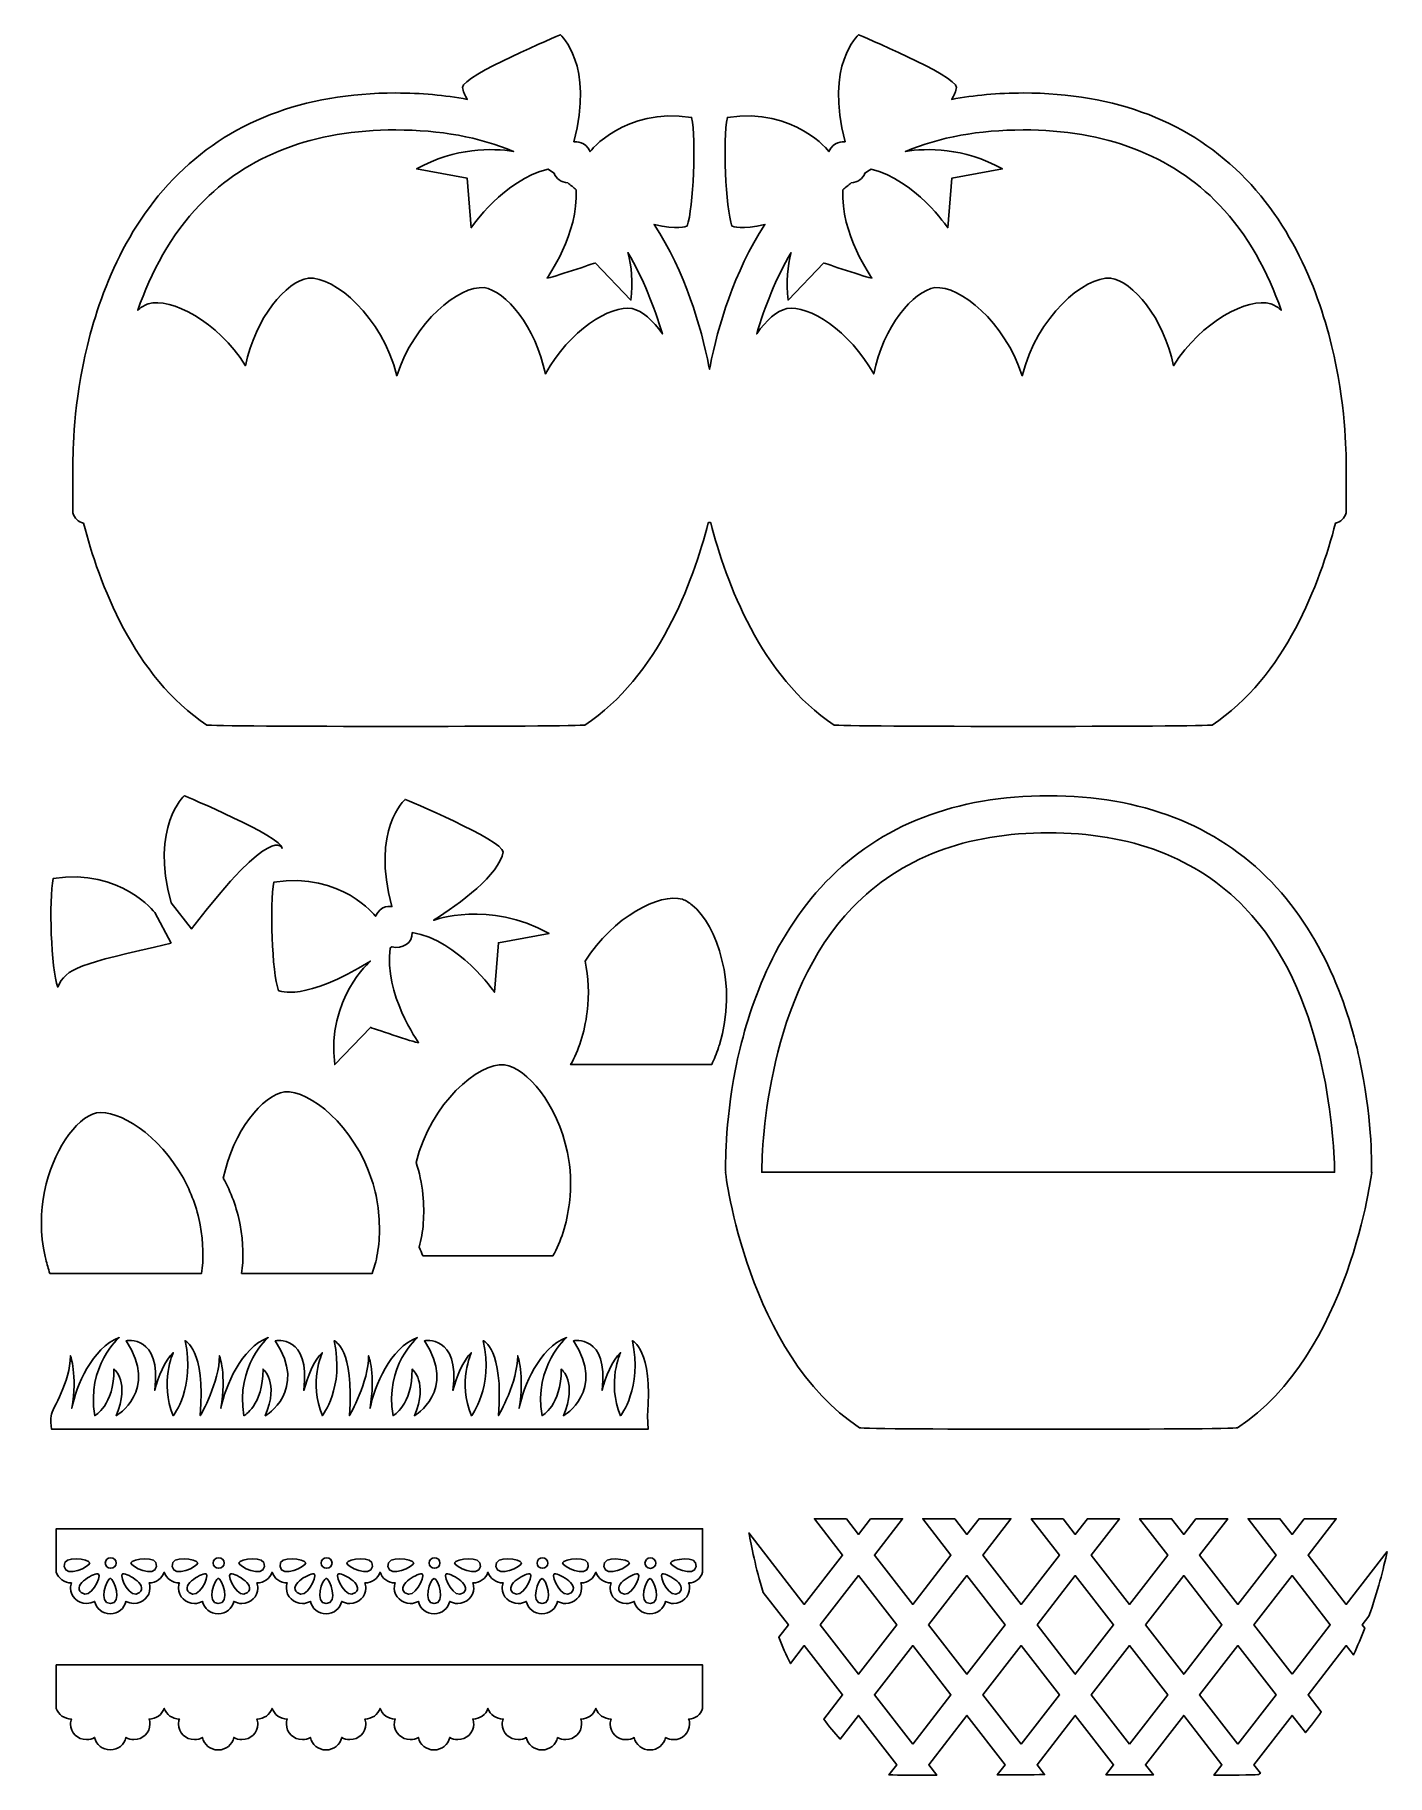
# Model space of a CAD drawing. Header units: centimetres. Extents: x -9.9 to 10, y -12.7 to 12.9.
import ezdxf

# ---------------------------------------------------------------- set-up
doc = ezdxf.new("R2010")
doc.units = ezdxf.units.CM
doc.header["$MEASUREMENT"] = 0
doc.layers.add('Layer 1', color=7, linetype='Continuous')

msp = doc.modelspace()

# ---------------------------------------------------------------- linework, layer by layer
at = {"layer": 'Layer 1', "color": 40}
for points, knots in [([(-9.22412, 5.72751), (-8.99761, 4.84809), (-8.48432, 3.46003), (-7.40556, 2.75267), (-7.40556, 2.75267), (-7.37847, 2.7256), (-1.86497, 2.7256), (-1.83783, 2.75267), (-1.83783, 2.75267), (-0.75695, 3.46138), (-0.24377, 4.85346), (-0.01795, 5.73262), (-0.01795, 5.73262), (-0.01181, 5.73434), (-0.00594, 5.73664), (0.00002, 5.73878), (0.00002, 5.73878), (0.00595, 5.73664), (0.01179, 5.73433), (0.01796, 5.73262), (0.01796, 5.73262), (0.24378, 4.85346), (0.75699, 3.46138), (1.83784, 2.75267), (1.83784, 2.75267), (1.86496, 2.7256), (7.37845, 2.7256), (7.40557, 2.75267), (7.40557, 2.75267), (8.48433, 3.46001), (8.99765, 4.84806), (9.22413, 5.72751), (9.22413, 5.72751), (9.30353, 5.74381), (9.35806, 5.80233), (9.3842, 5.87943), (9.3842, 5.87943), (9.3842, 5.87943), (9.38422, 6.52013), (9.38422, 6.52013), (9.38422, 6.52013), (9.38422, 6.52013), (9.37998, 6.52013), (9.37998, 6.52013), (9.37998, 6.52013), (9.38236, 6.59559), (9.39617, 7.22225), (9.23541, 8.03722), (9.23541, 8.03722), (9.07949, 8.82753), (8.72204, 9.94791), (7.9045, 10.79746), (7.9045, 10.79746), (7.09345, 11.64026), (5.989, 12.06759), (4.62168, 12.06759), (4.62168, 12.06759), (4.25147, 12.06759), (3.90069, 12.036), (3.56962, 11.97356), (3.56962, 11.97356), (3.60603, 12.03452), (3.63077, 12.094), (3.63944, 12.15043), (3.63944, 12.15043), (3.63945, 12.32339), (2.19578, 12.9249), (2.19578, 12.9249), (2.19578, 12.9249), (2.19578, 12.9249), (1.69328, 12.48223), (1.99925, 11.34978), (1.99925, 11.34978), (1.99772, 11.34875), (1.99621, 11.34766), (1.99467, 11.34666), (1.99467, 11.34666), (1.96599, 11.34999), (1.82692, 11.35772), (1.75961, 11.20302), (1.75961, 11.20302), (1.75961, 11.20302), (1.26336, 11.8572), (0.26334, 11.70681), (0.26334, 11.70681), (0.19563, 11.38349), (0.23326, 10.37596), (0.33102, 10.10526), (0.33102, 10.10526), (0.33102, 10.10526), (0.33147, 10.10539), (0.33147, 10.10539), (0.33147, 10.10539), (0.33983, 10.10518), (0.4817, 10.03985), (0.816, 10.13113), (0.816, 10.13113), (0.35806, 9.41728), (0.12565, 8.63338), (0.00804, 8.03722), (0.00804, 8.03722), (0.00529, 8.02314), (0.00267, 8.00923), (0, 7.99526), (0, 7.99526), (-0.0027, 8.00923), (-0.00529, 8.02315), (-0.00807, 8.03722), (-0.00807, 8.03722), (-0.12568, 8.63335), (-0.35809, 9.41729), (-0.81603, 10.13113), (-0.81603, 10.13113), (-0.4817, 10.03985), (-0.33986, 10.10517), (-0.3315, 10.10539), (-0.3315, 10.10539), (-0.3315, 10.10539), (-0.33105, 10.10526), (-0.33105, 10.10526), (-0.33105, 10.10526), (-0.23331, 10.37596), (-0.19569, 11.38349), (-0.26337, 11.70681), (-0.26337, 11.70681), (-1.26339, 11.8572), (-1.75964, 11.20302), (-1.75964, 11.20302), (-1.75964, 11.20302), (-1.82695, 11.35772), (-1.96602, 11.35), (-1.9947, 11.34666), (-1.9947, 11.34666), (-1.99623, 11.34769), (-1.99774, 11.34878), (-1.99928, 11.34978), (-1.99928, 11.34978), (-1.69325, 12.48222), (-2.19575, 12.9249), (-2.19575, 12.9249), (-2.19575, 12.9249), (-2.19575, 12.9249), (-3.6394, 12.3234), (-3.6394, 12.15044), (-3.6394, 12.15044), (-3.63072, 12.09403), (-3.60598, 12.03455), (-3.56958, 11.97357), (-3.56958, 11.97357), (-3.90065, 12.03599), (-4.25144, 12.0676), (-4.62164, 12.0676), (-4.62164, 12.0676), (-5.98895, 12.0676), (-7.0934, 11.6403), (-7.90446, 10.79747), (-7.90446, 10.79747), (-8.72199, 9.94794), (-9.07947, 8.82756), (-9.23539, 8.03725), (-9.23539, 8.03725), (-9.39615, 7.22228), (-9.38234, 6.59559), (-9.37996, 6.52016), (-9.37996, 6.52016), (-9.37996, 6.52016), (-9.38419, 6.52015), (-9.38419, 6.52015), (-9.38419, 6.52015), (-9.38419, 6.52015), (-9.38419, 5.87946), (-9.38419, 5.87946), (-9.38419, 5.87946), (-9.35802, 5.80234), (-9.30352, 5.74381), (-9.22412, 5.72751)], [0, 0, 0, 0, 0.02222222, 0.02222222, 0.02222222, 0.02222222, 0.04444444, 0.04444444, 0.04444444, 0.04444444, 0.06666667, 0.06666667, 0.06666667, 0.06666667, 0.08888889, 0.08888889, 0.08888889, 0.08888889, 0.11111111, 0.11111111, 0.11111111, 0.11111111, 0.13333333, 0.13333333, 0.13333333, 0.13333333, 0.15555556, 0.15555556, 0.15555556, 0.15555556, 0.17777778, 0.17777778, 0.17777778, 0.17777778, 0.2, 0.2, 0.2, 0.2, 0.22222222, 0.22222222, 0.22222222, 0.22222222, 0.24444444, 0.24444444, 0.24444444, 0.24444444, 0.26666667, 0.26666667, 0.26666667, 0.26666667, 0.28888889, 0.28888889, 0.28888889, 0.28888889, 0.31111111, 0.31111111, 0.31111111, 0.31111111, 0.33333333, 0.33333333, 0.33333333, 0.33333333, 0.35555556, 0.35555556, 0.35555556, 0.35555556, 0.37777778, 0.37777778, 0.37777778, 0.37777778, 0.4, 0.4, 0.4, 0.4, 0.42222222, 0.42222222, 0.42222222, 0.42222222, 0.44444444, 0.44444444, 0.44444444, 0.44444444, 0.46666667, 0.46666667, 0.46666667, 0.46666667, 0.48888889, 0.48888889, 0.48888889, 0.48888889, 0.51111111, 0.51111111, 0.51111111, 0.51111111, 0.53333333, 0.53333333, 0.53333333, 0.53333333, 0.55555556, 0.55555556, 0.55555556, 0.55555556, 0.57777778, 0.57777778, 0.57777778, 0.57777778, 0.6, 0.6, 0.6, 0.6, 0.62222222, 0.62222222, 0.62222222, 0.62222222, 0.64444444, 0.64444444, 0.64444444, 0.64444444, 0.66666667, 0.66666667, 0.66666667, 0.66666667, 0.68888889, 0.68888889, 0.68888889, 0.68888889, 0.71111111, 0.71111111, 0.71111111, 0.71111111, 0.73333333, 0.73333333, 0.73333333, 0.73333333, 0.75555556, 0.75555556, 0.75555556, 0.75555556, 0.77777778, 0.77777778, 0.77777778, 0.77777778, 0.8, 0.8, 0.8, 0.8, 0.82222222, 0.82222222, 0.82222222, 0.82222222, 0.84444444, 0.84444444, 0.84444444, 0.84444444, 0.86666667, 0.86666667, 0.86666667, 0.86666667, 0.88888889, 0.88888889, 0.88888889, 0.88888889, 0.91111111, 0.91111111, 0.91111111, 0.91111111, 0.93333333, 0.93333333, 0.93333333, 0.93333333, 0.95555556, 0.95555556, 0.95555556, 0.95555556, 1, 1, 1, 1]), ([(-7.51073, 10.42138), (-6.80641, 11.15242), (-5.83441, 11.52311), (-4.62172, 11.52311), (-4.62172, 11.52311), (-3.97323, 11.52311), (-3.39366, 11.41701), (-2.88698, 11.20662), (-2.88698, 11.20662), (-3.19927, 11.25565), (-3.74233, 11.2684), (-4.31618, 10.94743), (-4.31618, 10.94743), (-4.31618, 10.94743), (-3.57177, 10.8121), (-3.57177, 10.8121), (-3.57177, 10.8121), (-3.57177, 10.8121), (-3.5116, 10.08241), (-3.5116, 10.08241), (-3.5116, 10.08241), (-3.5116, 10.08241), (-3.02524, 10.79088), (-2.37992, 10.94612), (-2.37992, 10.94612), (-2.3497, 10.92728), (-2.31991, 10.90794), (-2.29041, 10.8882), (-2.29041, 10.8882), (-2.26199, 10.80562), (-2.18045, 10.74826), (-2.08819, 10.74212), (-2.08819, 10.74212), (-2.04647, 10.70952), (-2.00561, 10.67568), (-1.96534, 10.64105), (-1.96534, 10.64105), (-1.92655, 9.99634), (-2.39447, 9.33835), (-2.39447, 9.33835), (-2.39447, 9.33835), (-2.33753, 9.33835), (-1.68319, 9.56393), (-1.68319, 9.56393), (-1.68319, 9.56393), (-1.68319, 9.56393), (-1.1581, 9.01505), (-1.1581, 9.01505), (-1.1581, 9.01505), (-1.12513, 9.28085), (-1.1499, 9.5153), (-1.20287, 9.71593), (-1.20287, 9.71593), (-0.97602, 9.33051), (-0.81261, 8.91633), (-0.69508, 8.51649), (-0.69508, 8.51649), (-0.83459, 8.72006), (-0.99438, 8.85547), (-1.13826, 8.88998), (-1.13826, 8.88998), (-1.46529, 8.94578), (-2.06475, 8.56925), (-2.41911, 7.92753), (-2.41911, 7.92753), (-2.5631, 8.6251), (-3.00069, 9.14922), (-3.32152, 9.19846), (-3.32152, 9.19846), (-3.68903, 9.23005), (-4.34797, 8.70139), (-4.60806, 7.89988), (-4.60806, 7.89988), (-4.8252, 8.77218), (-5.52339, 9.3666), (-5.90957, 9.33895), (-5.90957, 9.33895), (-6.23636, 9.29355), (-6.69073, 8.75951), (-6.83738, 8.04691), (-6.83738, 8.04691), (-7.25328, 8.70726), (-7.9358, 9.05553), (-8.27095, 8.96173), (-8.27095, 8.96173), (-8.31871, 8.94485), (-8.36713, 8.91561), (-8.41488, 8.87638), (-8.41488, 8.87638), (-8.41864, 8.87331), (-8.42231, 8.86979), (-8.42605, 8.86659), (-8.42605, 8.86659), (-8.22923, 9.42221), (-7.93893, 9.97688), (-7.51073, 10.42138)], [0, 0, 0, 0, 0.04, 0.04, 0.04, 0.04, 0.08, 0.08, 0.08, 0.08, 0.12, 0.12, 0.12, 0.12, 0.16, 0.16, 0.16, 0.16, 0.2, 0.2, 0.2, 0.2, 0.24, 0.24, 0.24, 0.24, 0.28, 0.28, 0.28, 0.28, 0.32, 0.32, 0.32, 0.32, 0.36, 0.36, 0.36, 0.36, 0.4, 0.4, 0.4, 0.4, 0.44, 0.44, 0.44, 0.44, 0.48, 0.48, 0.48, 0.48, 0.52, 0.52, 0.52, 0.52, 0.56, 0.56, 0.56, 0.56, 0.6, 0.6, 0.6, 0.6, 0.64, 0.64, 0.64, 0.64, 0.68, 0.68, 0.68, 0.68, 0.72, 0.72, 0.72, 0.72, 0.76, 0.76, 0.76, 0.76, 0.8, 0.8, 0.8, 0.8, 0.84, 0.84, 0.84, 0.84, 0.88, 0.88, 0.88, 0.88, 0.92, 0.92, 0.92, 0.92, 1, 1, 1, 1]), ([(1.2029, 9.7159), (1.14993, 9.51527), (1.12517, 9.28082), (1.15813, 9.01502), (1.15813, 9.01502), (1.15813, 9.01502), (1.68322, 9.5639), (1.68322, 9.5639), (1.68322, 9.5639), (1.68322, 9.5639), (2.33756, 9.33832), (2.3945, 9.33832), (2.3945, 9.33832), (2.3945, 9.33832), (1.92658, 9.99631), (1.96537, 10.64102), (1.96537, 10.64102), (2.00561, 10.67565), (2.04646, 10.70947), (2.08822, 10.74209), (2.08822, 10.74209), (2.18045, 10.74823), (2.262, 10.80562), (2.29044, 10.88817), (2.29044, 10.88817), (2.31994, 10.90791), (2.34973, 10.92725), (2.37995, 10.94609), (2.37995, 10.94609), (3.0253, 10.79086), (3.51163, 10.08238), (3.51163, 10.08238), (3.51163, 10.08238), (3.51163, 10.08238), (3.5718, 10.81207), (3.5718, 10.81207), (3.5718, 10.81207), (3.5718, 10.81207), (4.31621, 10.9474), (4.31621, 10.9474), (4.31621, 10.9474), (3.74238, 11.26837), (3.1993, 11.25559), (2.88701, 11.20659), (2.88701, 11.20659), (3.39369, 11.41699), (3.97328, 11.52308), (4.62175, 11.52308), (4.62175, 11.52308), (5.83444, 11.52308), (6.80644, 11.1524), (7.51076, 10.42135), (7.51076, 10.42135), (7.93896, 9.97685), (8.22926, 9.42218), (8.42611, 8.86658), (8.42611, 8.86658), (8.42238, 8.86978), (8.4187, 8.87327), (8.41494, 8.87637), (8.41494, 8.87637), (8.36716, 8.91561), (8.31874, 8.94484), (8.27101, 8.96172), (8.27101, 8.96172), (7.93586, 9.05549), (7.25334, 8.70722), (6.83744, 8.0469), (6.83744, 8.0469), (6.69078, 8.7595), (6.23639, 9.29354), (5.90963, 9.33894), (5.90963, 9.33894), (5.52342, 9.36659), (4.82526, 8.77218), (4.60812, 7.89987), (4.60812, 7.89987), (4.34803, 8.70135), (3.68909, 9.23004), (3.32158, 9.19845), (3.32158, 9.19845), (3.00075, 9.14924), (2.56315, 8.6251), (2.41919, 7.92752), (2.41919, 7.92752), (2.06478, 8.56924), (1.46534, 8.94577), (1.13832, 8.88997), (1.13832, 8.88997), (0.99444, 8.85544), (0.83466, 8.72005), (0.69514, 8.51648), (0.69514, 8.51648), (0.81264, 8.9163), (0.97605, 9.33048), (1.2029, 9.7159)], [0, 0, 0, 0, 0.04, 0.04, 0.04, 0.04, 0.08, 0.08, 0.08, 0.08, 0.12, 0.12, 0.12, 0.12, 0.16, 0.16, 0.16, 0.16, 0.2, 0.2, 0.2, 0.2, 0.24, 0.24, 0.24, 0.24, 0.28, 0.28, 0.28, 0.28, 0.32, 0.32, 0.32, 0.32, 0.36, 0.36, 0.36, 0.36, 0.4, 0.4, 0.4, 0.4, 0.44, 0.44, 0.44, 0.44, 0.48, 0.48, 0.48, 0.48, 0.52, 0.52, 0.52, 0.52, 0.56, 0.56, 0.56, 0.56, 0.6, 0.6, 0.6, 0.6, 0.64, 0.64, 0.64, 0.64, 0.68, 0.68, 0.68, 0.68, 0.72, 0.72, 0.72, 0.72, 0.76, 0.76, 0.76, 0.76, 0.8, 0.8, 0.8, 0.8, 0.84, 0.84, 0.84, 0.84, 0.88, 0.88, 0.88, 0.88, 0.92, 0.92, 0.92, 0.92, 1, 1, 1, 1]), ([(-4.22243, -5.06939), (-4.22243, -5.06939), (-2.41827, -5.06939), (-2.41827, -5.06939), (-2.41827, -5.06939), (-2.41827, -5.06939), (-2.30772, -5.06939), (-2.30772, -5.06939), (-2.30772, -5.06939), (-2.19109, -4.86362), (-2.1037, -4.60523), (-2.06385, -4.28882), (-2.06385, -4.28882), (-2.0312, -4.0295), (-2.04644, -3.77847), (-2.09417, -3.54629), (-2.09417, -3.54629), (-2.24088, -2.83366), (-2.69522, -2.2996), (-3.02201, -2.25422), (-3.02201, -2.25422), (-3.4082, -2.22657), (-4.10638, -2.82101), (-4.32352, -3.69332), (-4.32352, -3.69332), (-4.27526, -3.8421), (-4.24068, -4.00029), (-4.22435, -4.16605), (-4.22435, -4.16605), (-4.1948, -4.46532), (-4.21758, -4.7239), (-4.27743, -4.94239), (-4.27743, -4.94239), (-4.26072, -4.9866), (-4.24233, -5.02901), (-4.22243, -5.06939)], [0, 0, 0, 0, 0.1, 0.1, 0.1, 0.1, 0.2, 0.2, 0.2, 0.2, 0.3, 0.3, 0.3, 0.3, 0.4, 0.4, 0.4, 0.4, 0.5, 0.5, 0.5, 0.5, 0.6, 0.6, 0.6, 0.6, 0.7, 0.7, 0.7, 0.7, 0.8, 0.8, 0.8, 0.8, 1, 1, 1, 1]), ([(-9.6266, -9.73397), (-9.59586, -9.82517), (-9.50722, -9.89103), (-9.40274, -9.89103), (-9.40274, -9.89103), (-9.41131, -9.91474), (-9.41623, -9.94008), (-9.41623, -9.96654), (-9.41623, -9.96654), (-9.41623, -10.09238), (-9.31087, -10.19437), (-9.1808, -10.19437), (-9.1808, -10.19437), (-9.13743, -10.19437), (-9.09693, -10.18278), (-9.06205, -10.16304), (-9.06205, -10.16304), (-9.04059, -10.26747), (-8.94547, -10.34629), (-8.8312, -10.34629), (-8.8312, -10.34629), (-8.71701, -10.34629), (-8.62186, -10.26747), (-8.6004, -10.16304), (-8.6004, -10.16304), (-8.56553, -10.18278), (-8.52489, -10.19437), (-8.4816, -10.19437), (-8.4816, -10.19437), (-8.35158, -10.19437), (-8.24617, -10.09237), (-8.24617, -9.96654), (-8.24617, -9.96654), (-8.24617, -9.94008), (-8.25114, -9.91476), (-8.25972, -9.89103), (-8.25972, -9.89103), (-8.15529, -9.89103), (-8.06681, -9.8252), (-8.03607, -9.73413), (-8.03607, -9.73413), (-8.00527, -9.82528), (-7.91669, -9.89119), (-7.81221, -9.89119), (-7.81221, -9.89119), (-7.82073, -9.91487), (-7.8257, -9.94019), (-7.8257, -9.9667), (-7.8257, -9.9667), (-7.8257, -10.09254), (-7.72029, -10.19448), (-7.59033, -10.19448), (-7.59033, -10.19448), (-7.54696, -10.19448), (-7.50646, -10.183), (-7.47158, -10.16321), (-7.47158, -10.16321), (-7.45012, -10.26764), (-7.35495, -10.34641), (-7.24073, -10.34641), (-7.24073, -10.34641), (-7.12648, -10.34641), (-7.03129, -10.26764), (-7.00983, -10.16321), (-7.00983, -10.16321), (-6.97496, -10.183), (-6.93448, -10.19448), (-6.89114, -10.19448), (-6.89114, -10.19448), (-6.76112, -10.19448), (-6.65571, -10.09251), (-6.65571, -9.9667), (-6.65571, -9.9667), (-6.65571, -9.94019), (-6.66063, -9.91487), (-6.6692, -9.89119), (-6.6692, -9.89119), (-6.56482, -9.89119), (-6.4764, -9.82536), (-6.4456, -9.73424), (-6.4456, -9.73424), (-6.41486, -9.82544), (-6.32617, -9.89135), (-6.22168, -9.89135), (-6.22168, -9.89135), (-6.23031, -9.91498), (-6.23523, -9.94035), (-6.23523, -9.96686), (-6.23523, -9.96686), (-6.23523, -10.09264), (-6.12982, -10.19469), (-5.9998, -10.19469), (-5.9998, -10.19469), (-5.95643, -10.19469), (-5.91598, -10.18315), (-5.88105, -10.16336), (-5.88105, -10.16336), (-5.85959, -10.26769), (-5.76442, -10.3465), (-5.6502, -10.3465), (-5.6502, -10.3465), (-5.53595, -10.3465), (-5.44076, -10.26768), (-5.4193, -10.16336), (-5.4193, -10.16336), (-5.38443, -10.18315), (-5.34395, -10.19469), (-5.30061, -10.19469), (-5.30061, -10.19469), (-5.17054, -10.19469), (-5.06513, -10.09264), (-5.06513, -9.96686), (-5.06513, -9.96686), (-5.06513, -9.94035), (-5.07005, -9.91498), (-5.07868, -9.89135), (-5.07868, -9.89135), (-4.97425, -9.89135), (-4.88588, -9.82547), (-4.85503, -9.73445), (-4.85503, -9.73445), (-4.82423, -9.82555), (-4.73565, -9.89145), (-4.63122, -9.89145), (-4.63122, -9.89145), (-4.63985, -9.91513), (-4.64471, -9.9405), (-4.64471, -9.96699), (-4.64471, -9.96699), (-4.64471, -10.09277), (-4.53925, -10.19477), (-4.40928, -10.19477), (-4.40928, -10.19477), (-4.36586, -10.19477), (-4.32541, -10.18323), (-4.29053, -10.16339), (-4.29053, -10.16339), (-4.26907, -10.26787), (-4.17395, -10.34664), (-4.05963, -10.34664), (-4.05963, -10.34664), (-3.94549, -10.34664), (-3.85024, -10.26787), (-3.82883, -10.16339), (-3.82883, -10.16339), (-3.79396, -10.18323), (-3.75342, -10.19477), (-3.71003, -10.19477), (-3.71003, -10.19477), (-3.58007, -10.19477), (-3.4746, -10.09277), (-3.4746, -9.96699), (-3.4746, -9.96699), (-3.4746, -9.94048), (-3.47957, -9.91511), (-3.4882, -9.89145), (-3.4882, -9.89145), (-3.38382, -9.89145), (-3.29535, -9.82562), (-3.26449, -9.73455), (-3.26449, -9.73455), (-3.23375, -9.8257), (-3.14511, -9.89155), (-3.04068, -9.89155), (-3.04068, -9.89155), (-3.04925, -9.91523), (-3.05423, -9.9406), (-3.05423, -9.96709), (-3.05423, -9.96709), (-3.05423, -10.09287), (-2.94877, -10.19492), (-2.8188, -10.19492), (-2.8188, -10.19492), (-2.77538, -10.19492), (-2.73487, -10.18338), (-2.7, -10.16359), (-2.7, -10.16359), (-2.6786, -10.26797), (-2.58337, -10.34673), (-2.4692, -10.34673), (-2.4692, -10.34673), (-2.35495, -10.34673), (-2.25976, -10.26796), (-2.2383, -10.16359), (-2.2383, -10.16359), (-2.20343, -10.18338), (-2.16295, -10.19492), (-2.11961, -10.19492), (-2.11961, -10.19492), (-1.98954, -10.19492), (-1.88413, -10.09287), (-1.88413, -9.96709), (-1.88413, -9.96709), (-1.88413, -9.94058), (-1.88905, -9.91521), (-1.89762, -9.89155), (-1.89762, -9.89155), (-1.79319, -9.89155), (-1.70482, -9.82577), (-1.67402, -9.73465), (-1.67402, -9.73465), (-1.64322, -9.82585), (-1.55464, -9.89176), (-1.4501, -9.89176), (-1.4501, -9.89176), (-1.45878, -9.91539), (-1.46365, -9.94076), (-1.46365, -9.96722), (-1.46365, -9.96722), (-1.46365, -10.09311), (-1.35829, -10.19511), (-1.22828, -10.19511), (-1.22828, -10.19511), (-1.18486, -10.19511), (-1.14446, -10.18349), (-1.10948, -10.16373), (-1.10948, -10.16373), (-1.08808, -10.26816), (-0.99285, -10.34693), (-0.87868, -10.34693), (-0.87868, -10.34693), (-0.76443, -10.34693), (-0.66924, -10.26816), (-0.64773, -10.16373), (-0.64773, -10.16373), (-0.61291, -10.18347), (-0.57238, -10.19511), (-0.52904, -10.19511), (-0.52904, -10.19511), (-0.39902, -10.19511), (-0.29361, -10.09311), (-0.29361, -9.96722), (-0.29361, -9.96722), (-0.29361, -9.94076), (-0.29858, -9.91539), (-0.30716, -9.89176), (-0.30716, -9.89176), (-0.20273, -9.89176), (-0.13259, -9.82593), (-0.10174, -9.73481), (-0.10174, -9.73481), (-0.10174, -9.73481), (-0.10174, -9.09412), (-0.10174, -9.09412), (-0.10174, -9.09412), (-0.10174, -9.09412), (-9.62679, -9.09413), (-9.62679, -9.09413), (-9.62679, -9.09413), (-9.62679, -9.09413), (-9.62679, -9.73397), (-9.62679, -9.73397), (-9.62679, -9.73397), (-9.62679, -9.73397), (-9.6266, -9.73397), (-9.6266, -9.73397)], [0, 0, 0, 0, 0.01538462, 0.01538462, 0.01538462, 0.01538462, 0.03076923, 0.03076923, 0.03076923, 0.03076923, 0.04615385, 0.04615385, 0.04615385, 0.04615385, 0.06153846, 0.06153846, 0.06153846, 0.06153846, 0.07692308, 0.07692308, 0.07692308, 0.07692308, 0.09230769, 0.09230769, 0.09230769, 0.09230769, 0.10769231, 0.10769231, 0.10769231, 0.10769231, 0.12307692, 0.12307692, 0.12307692, 0.12307692, 0.13846154, 0.13846154, 0.13846154, 0.13846154, 0.15384615, 0.15384615, 0.15384615, 0.15384615, 0.16923077, 0.16923077, 0.16923077, 0.16923077, 0.18461538, 0.18461538, 0.18461538, 0.18461538, 0.2, 0.2, 0.2, 0.2, 0.21538462, 0.21538462, 0.21538462, 0.21538462, 0.23076923, 0.23076923, 0.23076923, 0.23076923, 0.24615385, 0.24615385, 0.24615385, 0.24615385, 0.26153846, 0.26153846, 0.26153846, 0.26153846, 0.27692308, 0.27692308, 0.27692308, 0.27692308, 0.29230769, 0.29230769, 0.29230769, 0.29230769, 0.30769231, 0.30769231, 0.30769231, 0.30769231, 0.32307692, 0.32307692, 0.32307692, 0.32307692, 0.33846154, 0.33846154, 0.33846154, 0.33846154, 0.35384615, 0.35384615, 0.35384615, 0.35384615, 0.36923077, 0.36923077, 0.36923077, 0.36923077, 0.38461538, 0.38461538, 0.38461538, 0.38461538, 0.4, 0.4, 0.4, 0.4, 0.41538462, 0.41538462, 0.41538462, 0.41538462, 0.43076923, 0.43076923, 0.43076923, 0.43076923, 0.44615385, 0.44615385, 0.44615385, 0.44615385, 0.46153846, 0.46153846, 0.46153846, 0.46153846, 0.47692308, 0.47692308, 0.47692308, 0.47692308, 0.49230769, 0.49230769, 0.49230769, 0.49230769, 0.50769231, 0.50769231, 0.50769231, 0.50769231, 0.52307692, 0.52307692, 0.52307692, 0.52307692, 0.53846154, 0.53846154, 0.53846154, 0.53846154, 0.55384615, 0.55384615, 0.55384615, 0.55384615, 0.56923077, 0.56923077, 0.56923077, 0.56923077, 0.58461538, 0.58461538, 0.58461538, 0.58461538, 0.6, 0.6, 0.6, 0.6, 0.61538462, 0.61538462, 0.61538462, 0.61538462, 0.63076923, 0.63076923, 0.63076923, 0.63076923, 0.64615385, 0.64615385, 0.64615385, 0.64615385, 0.66153846, 0.66153846, 0.66153846, 0.66153846, 0.67692308, 0.67692308, 0.67692308, 0.67692308, 0.69230769, 0.69230769, 0.69230769, 0.69230769, 0.70769231, 0.70769231, 0.70769231, 0.70769231, 0.72307692, 0.72307692, 0.72307692, 0.72307692, 0.73846154, 0.73846154, 0.73846154, 0.73846154, 0.75384615, 0.75384615, 0.75384615, 0.75384615, 0.76923077, 0.76923077, 0.76923077, 0.76923077, 0.78461538, 0.78461538, 0.78461538, 0.78461538, 0.8, 0.8, 0.8, 0.8, 0.81538462, 0.81538462, 0.81538462, 0.81538462, 0.83076923, 0.83076923, 0.83076923, 0.83076923, 0.84615385, 0.84615385, 0.84615385, 0.84615385, 0.86153846, 0.86153846, 0.86153846, 0.86153846, 0.87692308, 0.87692308, 0.87692308, 0.87692308, 0.89230769, 0.89230769, 0.89230769, 0.89230769, 0.90769231, 0.90769231, 0.90769231, 0.90769231, 0.92307692, 0.92307692, 0.92307692, 0.92307692, 0.93846154, 0.93846154, 0.93846154, 0.93846154, 0.95384615, 0.95384615, 0.95384615, 0.95384615, 0.96923077, 0.96923077, 0.96923077, 0.96923077, 1, 1, 1, 1]), ([(-9.13117, -9.59596), (-9.12363, -9.64732), (-9.48452, -9.82469), (-9.51027, -9.64774), (-9.51027, -9.64774), (-9.53606, -9.47068), (-9.1386, -9.54469), (-9.13117, -9.59596)], [0, 0, 0, 0, 0.33333333, 0.33333333, 0.33333333, 0.33333333, 1, 1, 1, 1]), ([(-8.14819, -9.64774), (-8.17404, -9.82469), (-8.53477, -9.64732), (-8.52729, -9.59596), (-8.52729, -9.59596), (-8.51985, -9.54469), (-8.12244, -9.47068), (-8.14819, -9.64774)], [0, 0, 0, 0, 0.33333333, 0.33333333, 0.33333333, 0.33333333, 1, 1, 1, 1]), ([(-7.54063, -9.59612), (-7.5332, -9.64742), (-7.8939, -9.8248), (-7.91967, -9.64779), (-7.91967, -9.64779), (-7.94552, -9.47084), (-7.54811, -9.54484), (-7.54063, -9.59612)], [0, 0, 0, 0, 0.33333333, 0.33333333, 0.33333333, 0.33333333, 1, 1, 1, 1]), ([(-6.5577, -9.64779), (-6.58344, -9.82477), (-6.94423, -9.64742), (-6.93674, -9.59612), (-6.93674, -9.59612), (-6.92931, -9.54484), (-6.53185, -9.47084), (-6.5577, -9.64779)], [0, 0, 0, 0, 0.33333333, 0.33333333, 0.33333333, 0.33333333, 1, 1, 1, 1]), ([(-5.95014, -9.5962), (-5.9426, -9.6475), (-6.30341, -9.82493), (-6.32924, -9.64793), (-6.32924, -9.64793), (-6.35495, -9.47095), (-5.95752, -9.54495), (-5.95014, -9.5962)], [0, 0, 0, 0, 0.33333333, 0.33333333, 0.33333333, 0.33333333, 1, 1, 1, 1]), ([(-4.96708, -9.64793), (-4.99288, -9.82491), (-5.35366, -9.64751), (-5.34618, -9.5962), (-5.34618, -9.5962), (-5.33874, -9.54495), (-4.94125, -9.47095), (-4.96708, -9.64793)], [0, 0, 0, 0, 0.33333333, 0.33333333, 0.33333333, 0.33333333, 1, 1, 1, 1]), ([(-4.35949, -9.59636), (-4.35206, -9.64772), (-4.71289, -9.82509), (-4.73864, -9.64809), (-4.73864, -9.64809), (-4.76446, -9.4711), (-4.36692, -9.54511), (-4.35949, -9.59636)], [0, 0, 0, 0, 0.33333333, 0.33333333, 0.33333333, 0.33333333, 1, 1, 1, 1]), ([(-3.37659, -9.64808), (-3.40239, -9.82506), (-3.76312, -9.64771), (-3.75569, -9.59635), (-3.75569, -9.59635), (-3.74825, -9.54511), (-3.35082, -9.4711), (-3.37659, -9.64808)], [0, 0, 0, 0, 0.33333333, 0.33333333, 0.33333333, 0.33333333, 1, 1, 1, 1]), ([(-2.76902, -9.59652), (-2.76153, -9.64782), (-3.12234, -9.82525), (-3.14812, -9.64825), (-3.14812, -9.64825), (-3.17392, -9.47121), (-2.77646, -9.54521), (-2.76902, -9.59652)], [0, 0, 0, 0, 0.33333333, 0.33333333, 0.33333333, 0.33333333, 1, 1, 1, 1]), ([(-1.78594, -9.64824), (-1.81184, -9.82522), (-2.17258, -9.64782), (-2.16514, -9.59651), (-2.16514, -9.59651), (-2.1576, -9.54521), (-1.76019, -9.47121), (-1.78594, -9.64824)], [0, 0, 0, 0, 0.33333333, 0.33333333, 0.33333333, 0.33333333, 1, 1, 1, 1]), ([(-1.17843, -9.59668), (-1.17094, -9.64796), (-1.53178, -9.82536), (-1.55758, -9.64835), (-1.55758, -9.64835), (-1.58332, -9.47137), (-1.18597, -9.54537), (-1.17843, -9.59668)], [0, 0, 0, 0, 0.33333333, 0.33333333, 0.33333333, 0.33333333, 1, 1, 1, 1]), ([(-0.1955, -9.64835), (-0.22124, -9.82533), (-0.58203, -9.64793), (-0.57465, -9.59668), (-0.57465, -9.59668), (-0.56711, -9.54537), (-0.1697, -9.47137), (-0.1955, -9.64835)], [0, 0, 0, 0, 0.33333333, 0.33333333, 0.33333333, 0.33333333, 1, 1, 1, 1]), ([(-9.00184, -9.76019), (-8.96221, -9.79506), (-9.12215, -10.15474), (-9.25909, -10.0347), (-9.25909, -10.0347), (-9.39591, -9.91465), (-9.04158, -9.7254), (-9.00184, -9.76019)], [0, 0, 0, 0, 0.33333333, 0.33333333, 0.33333333, 0.33333333, 1, 1, 1, 1]), ([(-8.82391, -9.52034), (-8.77951, -9.52034), (-8.74361, -9.55511), (-8.74361, -9.59807), (-8.74361, -9.59807), (-8.74361, -9.64103), (-8.77951, -9.67575), (-8.82391, -9.67575), (-8.82391, -9.67575), (-8.8682, -9.67575), (-8.90421, -9.64101), (-8.90421, -9.59807), (-8.90421, -9.59807), (-8.90421, -9.55513), (-8.8682, -9.52034), (-8.82391, -9.52034)], [0, 0, 0, 0, 0.2, 0.2, 0.2, 0.2, 0.4, 0.4, 0.4, 0.4, 0.6, 0.6, 0.6, 0.6, 1, 1, 1, 1]), ([(-8.65664, -9.76019), (-8.61695, -9.72542), (-8.26254, -9.91465), (-8.39939, -10.0347), (-8.39939, -10.0347), (-8.53628, -10.15473), (-8.69622, -9.79506), (-8.65664, -9.76019)], [0, 0, 0, 0, 0.33333333, 0.33333333, 0.33333333, 0.33333333, 1, 1, 1, 1]), ([(-7.41132, -9.76037), (-7.37163, -9.79514), (-7.53168, -10.15486), (-7.66847, -10.03482), (-7.66847, -10.03482), (-7.80531, -9.91473), (-7.45096, -9.72555), (-7.41132, -9.76037)], [0, 0, 0, 0, 0.33333333, 0.33333333, 0.33333333, 0.33333333, 1, 1, 1, 1]), ([(-7.23342, -9.52045), (-7.18897, -9.52045), (-7.15301, -9.55532), (-7.15301, -9.59821), (-7.15301, -9.59821), (-7.15301, -9.6411), (-7.18897, -9.67589), (-7.23342, -9.67589), (-7.23342, -9.67589), (-7.27771, -9.67589), (-7.31367, -9.64112), (-7.31367, -9.59821), (-7.31367, -9.59821), (-7.31367, -9.5553), (-7.27768, -9.52045), (-7.23342, -9.52045)], [0, 0, 0, 0, 0.2, 0.2, 0.2, 0.2, 0.4, 0.4, 0.4, 0.4, 0.6, 0.6, 0.6, 0.6, 1, 1, 1, 1]), ([(-7.06602, -9.76037), (-7.02633, -9.72555), (-6.67192, -9.91473), (-6.80887, -10.03482), (-6.80887, -10.03482), (-6.94574, -10.15489), (-7.1057, -9.79517), (-7.06602, -9.76037)], [0, 0, 0, 0, 0.33333333, 0.33333333, 0.33333333, 0.33333333, 1, 1, 1, 1]), ([(-5.82073, -9.76048), (-5.7811, -9.7953), (-5.94109, -10.15497), (-6.07793, -10.03493), (-6.07793, -10.03493), (-6.21482, -9.91484), (-5.86042, -9.72571), (-5.82073, -9.76048)], [0, 0, 0, 0, 0.33333333, 0.33333333, 0.33333333, 0.33333333, 1, 1, 1, 1]), ([(-5.64277, -9.52061), (-5.59843, -9.52061), (-5.56247, -9.55538), (-5.56247, -9.59834), (-5.56247, -9.59834), (-5.56247, -9.6413), (-5.59843, -9.67607), (-5.64277, -9.67607), (-5.64277, -9.67607), (-5.68717, -9.67607), (-5.72307, -9.6413), (-5.72307, -9.59834), (-5.72307, -9.59834), (-5.72307, -9.55538), (-5.68714, -9.52061), (-5.64277, -9.52061)], [0, 0, 0, 0, 0.2, 0.2, 0.2, 0.2, 0.4, 0.4, 0.4, 0.4, 0.6, 0.6, 0.6, 0.6, 1, 1, 1, 1]), ([(-5.47547, -9.76048), (-5.43578, -9.72571), (-5.08148, -9.91484), (-5.21827, -10.03493), (-5.21827, -10.03493), (-5.35517, -10.155), (-5.51516, -9.79532), (-5.47547, -9.76048)], [0, 0, 0, 0, 0.33333333, 0.33333333, 0.33333333, 0.33333333, 1, 1, 1, 1]), ([(-4.23029, -9.76064), (-4.19055, -9.79541), (-4.35054, -10.15508), (-4.48744, -10.03509), (-4.48744, -10.03509), (-4.62426, -9.91494), (-4.26998, -9.72582), (-4.23029, -9.76064)], [0, 0, 0, 0, 0.33333333, 0.33333333, 0.33333333, 0.33333333, 1, 1, 1, 1]), ([(-4.05231, -9.52077), (-4.00786, -9.52077), (-3.97196, -9.55554), (-3.97196, -9.59845), (-3.97196, -9.59845), (-3.97196, -9.64139), (-4.00786, -9.67621), (-4.05231, -9.67621), (-4.05231, -9.67621), (-4.0966, -9.67621), (-4.13261, -9.64139), (-4.13261, -9.59845), (-4.13261, -9.59845), (-4.13261, -9.55553), (-4.0966, -9.52077), (-4.05231, -9.52077)], [0, 0, 0, 0, 0.2, 0.2, 0.2, 0.2, 0.4, 0.4, 0.4, 0.4, 0.6, 0.6, 0.6, 0.6, 1, 1, 1, 1]), ([(-3.88488, -9.76064), (-3.84535, -9.72582), (-3.49094, -9.91495), (-3.62773, -10.03509), (-3.62773, -10.03509), (-3.76462, -10.15508), (-3.92462, -9.79543), (-3.88488, -9.76064)], [0, 0, 0, 0, 0.33333333, 0.33333333, 0.33333333, 0.33333333, 1, 1, 1, 1]), ([(-2.63969, -9.76074), (-2.6, -9.79556), (-2.7601, -10.15529), (-2.89694, -10.03514), (-2.89694, -10.03514), (-3.03366, -9.91515), (-2.67938, -9.72598), (-2.63969, -9.76074)], [0, 0, 0, 0, 0.33333333, 0.33333333, 0.33333333, 0.33333333, 1, 1, 1, 1]), ([(-2.46171, -9.52093), (-2.41731, -9.52093), (-2.38141, -9.5557), (-2.38141, -9.59866), (-2.38141, -9.59866), (-2.38141, -9.64155), (-2.41731, -9.67634), (-2.46171, -9.67634), (-2.46171, -9.67634), (-2.50611, -9.67634), (-2.54206, -9.64157), (-2.54206, -9.59866), (-2.54206, -9.59866), (-2.54206, -9.55569), (-2.50611, -9.52093), (-2.46171, -9.52093)], [0, 0, 0, 0, 0.2, 0.2, 0.2, 0.2, 0.4, 0.4, 0.4, 0.4, 0.6, 0.6, 0.6, 0.6, 1, 1, 1, 1]), ([(-2.29449, -9.76074), (-2.25475, -9.72597), (-1.90037, -9.91515), (-2.03724, -10.03514), (-2.03724, -10.03514), (-2.17419, -10.15529), (-2.33407, -9.79559), (-2.29449, -9.76074)], [0, 0, 0, 0, 0.33333333, 0.33333333, 0.33333333, 0.33333333, 1, 1, 1, 1]), ([(-1.04907, -9.76085), (-1.00949, -9.79567), (-1.16948, -10.1554), (-1.30632, -10.03536), (-1.30632, -10.03536), (-1.44322, -9.91526), (-1.08881, -9.72614), (-1.04907, -9.76085)], [0, 0, 0, 0, 0.33333333, 0.33333333, 0.33333333, 0.33333333, 1, 1, 1, 1]), ([(-0.87111, -9.52103), (-0.82677, -9.52103), (-0.79086, -9.55585), (-0.79086, -9.59876), (-0.79086, -9.59876), (-0.79086, -9.64167), (-0.82676, -9.67649), (-0.87111, -9.67649), (-0.87111, -9.67649), (-0.91561, -9.67649), (-0.95152, -9.64167), (-0.95152, -9.59876), (-0.95152, -9.59876), (-0.95152, -9.55585), (-0.91559, -9.52103), (-0.87111, -9.52103)], [0, 0, 0, 0, 0.2, 0.2, 0.2, 0.2, 0.4, 0.4, 0.4, 0.4, 0.6, 0.6, 0.6, 0.6, 1, 1, 1, 1]), ([(-0.70384, -9.76085), (-0.66431, -9.72611), (-0.3099, -9.91526), (-0.44669, -10.03536), (-0.44669, -10.03536), (-0.58354, -10.1554), (-0.74353, -9.79567), (-0.70384, -9.76085)], [0, 0, 0, 0, 0.33333333, 0.33333333, 0.33333333, 0.33333333, 1, 1, 1, 1]), ([(-8.82923, -9.82342), (-8.7757, -9.82342), (-8.6445, -10.19394), (-8.82923, -10.19394), (-8.82923, -10.19394), (-9.01393, -10.19395), (-8.88272, -9.82342), (-8.82923, -9.82342)], [0, 0, 0, 0, 0.33333333, 0.33333333, 0.33333333, 0.33333333, 1, 1, 1, 1]), ([(-7.23868, -9.82353), (-7.18515, -9.82353), (-7.05395, -10.194), (-7.23868, -10.194), (-7.23868, -10.194), (-7.42341, -10.194), (-7.29226, -9.82353), (-7.23868, -9.82353)], [0, 0, 0, 0, 0.33333333, 0.33333333, 0.33333333, 0.33333333, 1, 1, 1, 1]), ([(-5.64814, -9.82374), (-5.59456, -9.82374), (-5.46341, -10.19421), (-5.64814, -10.19421), (-5.64814, -10.19421), (-5.83282, -10.19421), (-5.70172, -9.82374), (-5.64814, -9.82374)], [0, 0, 0, 0, 0.33333333, 0.33333333, 0.33333333, 0.33333333, 1, 1, 1, 1]), ([(-4.05762, -9.82385), (-4.00404, -9.82385), (-3.87289, -10.19432), (-4.05762, -10.19432), (-4.05762, -10.19432), (-4.24235, -10.19432), (-4.11112, -9.82385), (-4.05762, -9.82385)], [0, 0, 0, 0, 0.33333333, 0.33333333, 0.33333333, 0.33333333, 1, 1, 1, 1]), ([(-2.46703, -9.82401), (-2.4135, -9.82401), (-2.28238, -10.19443), (-2.46703, -10.19443), (-2.46703, -10.19443), (-2.65179, -10.19442), (-2.52069, -9.82401), (-2.46703, -9.82401)], [0, 0, 0, 0, 0.33333333, 0.33333333, 0.33333333, 0.33333333, 1, 1, 1, 1]), ([(-0.87654, -9.82406), (-0.82296, -9.82406), (-0.69181, -10.19458), (-0.87654, -10.19458), (-0.87654, -10.19458), (-1.06127, -10.19458), (-0.93012, -9.82406), (-0.87654, -9.82406)], [0, 0, 0, 0, 0.33333333, 0.33333333, 0.33333333, 0.33333333, 1, 1, 1, 1])]:
    msp.add_open_spline(points, degree=3, knots=knots, dxfattribs=at)
at = {"layer": 'Layer 1', "color": 231}
for points in [[(-6.29558, 0.93485), (-6.29558, 1.10781), (-7.73925, 1.70931), (-7.73925, 1.70931), (-7.73925, 1.70931), (-7.73925, 1.70931), (-8.24299, 1.26566), (-7.93475, 0.13028), (-7.93475, 0.13028), (-7.93475, 0.13028), (-7.634, -0.25321), (-7.634, -0.25321), (-7.634, -0.25321), (-6.42043, 1.34345), (-6.29558, 0.93485), (-6.29558, 0.93485)], [(-7.93475, -0.46371), (-7.93475, -0.46371), (-8.17536, -0.01257), (-8.17536, -0.01257), (-8.17536, -0.01257), (-8.17536, -0.01257), (-8.67161, 0.64161), (-9.67166, 0.49122), (-9.67166, 0.49122), (-9.73937, 0.1679), (-9.70174, -0.83966), (-9.60401, -1.11033), (-9.60401, -1.11033), (-9.47648, -0.82508), (-9.30873, -0.77859), (-7.93475, -0.46371)]]:
    msp.add_open_spline(points, degree=3, knots=[0, 0, 0, 0, 0.2, 0.2, 0.2, 0.2, 0.4, 0.4, 0.4, 0.4, 0.6, 0.6, 0.6, 0.6, 1, 1, 1, 1], dxfattribs=at)
at = {"layer": 'Layer 1', "color": 230}
msp.add_open_spline([(-4.7072, -0.53483), (-4.7072, -0.53483), (-4.7103, -0.53692), (-4.7103, -0.53692), (-4.7103, -0.53692), (-4.70059, -0.53007), (-4.69093, -0.52337), (-4.68106, -0.51641), (-4.68106, -0.51641), (-4.53062, -0.56152), (-4.37282, -0.45627), (-4.38031, -0.30588), (-4.38031, -0.30588), (-3.69607, -0.4187), (-3.16968, -1.18594), (-3.16968, -1.18594), (-3.16968, -1.18594), (-3.16968, -1.18594), (-3.10954, -0.45622), (-3.10954, -0.45622), (-3.10954, -0.45622), (-3.10954, -0.45622), (-2.36513, -0.32089), (-2.36513, -0.32089), (-2.36513, -0.32089), (-3.25133, 0.17475), (-4.06476, -0.12523), (-4.06674, -0.126), (-4.06674, -0.126), (-4.06677, -0.12603), (-4.06679, -0.12603), (-4.06682, -0.12605), (-4.06682, -0.12605), (-4.06682, -0.12605), (-4.06682, -0.12602), (-4.06682, -0.12602), (-4.06682, -0.12602), (-4.06682, -0.12602), (-4.06674, -0.12599), (-4.06674, -0.12599), (-4.06674, -0.12599), (-3.68743, 0.11502), (-3.09289, 0.55047), (-3.04188, 0.88215), (-3.04188, 0.88215), (-3.04188, 1.05511), (-4.48555, 1.65661), (-4.48555, 1.65661), (-4.48555, 1.65661), (-4.48555, 1.65661), (-4.98929, 1.21296), (-4.68105, 0.07758), (-4.68105, 0.07758), (-4.68105, 0.07758), (-4.84641, 0.10766), (-4.92166, -0.0653), (-4.92166, -0.0653), (-4.92166, -0.0653), (-5.41791, 0.58888), (-6.41796, 0.43849), (-6.41796, 0.43849), (-6.48567, 0.11517), (-6.44804, -0.89239), (-6.35031, -1.16306), (-6.35031, -1.16306), (-6.35031, -1.16306), (-6.34983, -1.1629), (-6.34983, -1.1629), (-6.34983, -1.1629), (-6.33623, -1.16327), (-5.97073, -1.33633), (-4.99741, -0.72758), (-4.99741, -0.72758), (-4.99741, -0.72758), (-4.99807, -0.728), (-4.99807, -0.728), (-4.99807, -0.728), (-4.99807, -0.728), (-5.64347, -1.28331), (-5.52316, -2.25332), (-5.52316, -2.25332), (-5.52316, -2.25332), (-4.99807, -1.70442), (-4.99807, -1.70442), (-4.99807, -1.70442), (-4.99807, -1.70442), (-4.34376, -1.92998), (-4.28679, -1.92998), (-4.28679, -1.92998), (-4.28681, -1.92995), (-4.80105, -1.20748), (-4.7072, -0.53483)], degree=3, knots=[0, 0, 0, 0, 0.04166667, 0.04166667, 0.04166667, 0.04166667, 0.08333333, 0.08333333, 0.08333333, 0.08333333, 0.125, 0.125, 0.125, 0.125, 0.16666667, 0.16666667, 0.16666667, 0.16666667, 0.20833333, 0.20833333, 0.20833333, 0.20833333, 0.25, 0.25, 0.25, 0.25, 0.29166667, 0.29166667, 0.29166667, 0.29166667, 0.33333333, 0.33333333, 0.33333333, 0.33333333, 0.375, 0.375, 0.375, 0.375, 0.41666667, 0.41666667, 0.41666667, 0.41666667, 0.45833333, 0.45833333, 0.45833333, 0.45833333, 0.5, 0.5, 0.5, 0.5, 0.54166667, 0.54166667, 0.54166667, 0.54166667, 0.58333333, 0.58333333, 0.58333333, 0.58333333, 0.625, 0.625, 0.625, 0.625, 0.66666667, 0.66666667, 0.66666667, 0.66666667, 0.70833333, 0.70833333, 0.70833333, 0.70833333, 0.75, 0.75, 0.75, 0.75, 0.79166667, 0.79166667, 0.79166667, 0.79166667, 0.83333333, 0.83333333, 0.83333333, 0.83333333, 0.875, 0.875, 0.875, 0.875, 0.91666667, 0.91666667, 0.91666667, 0.91666667, 1, 1, 1, 1], dxfattribs=at)
at = {"layer": 'Layer 1', "color": 45}
for points, knots in [([(2.21268, -7.60566), (2.2398, -7.63273), (7.75337, -7.63273), (7.78047, -7.60566), (7.78047, -7.60566), (9.43385, -6.52153), (9.7591, -3.83818), (9.7591, -3.83818), (9.7591, -3.83818), (9.7591, -3.83818), (9.75487, -3.83818), (9.75487, -3.83818), (9.75487, -3.83818), (9.75725, -3.76272), (9.77109, -3.13606), (9.61033, -2.32106), (9.61033, -2.32106), (9.45441, -1.53072), (9.09693, -0.41032), (8.2794, 0.43918), (8.2794, 0.43918), (7.46835, 1.28201), (6.36392, 1.70934), (4.99656, 1.70934), (4.99656, 1.70934), (3.62935, 1.70934), (2.52488, 1.28204), (1.71387, 0.43918), (1.71387, 0.43918), (0.89631, -0.41032), (0.53886, -1.53072), (0.38294, -2.32106), (0.38294, -2.32106), (0.22218, -3.136), (0.23596, -3.76272), (0.23835, -3.83818), (0.23835, -3.83818), (0.23835, -3.83818), (0.23416, -3.83818), (0.23416, -3.83818), (0.23416, -3.83818), (0.23416, -3.83818), (0.55936, -6.52153), (2.21268, -7.60566)], [0, 0, 0, 0, 0.08333333, 0.08333333, 0.08333333, 0.08333333, 0.16666667, 0.16666667, 0.16666667, 0.16666667, 0.25, 0.25, 0.25, 0.25, 0.33333333, 0.33333333, 0.33333333, 0.33333333, 0.41666667, 0.41666667, 0.41666667, 0.41666667, 0.5, 0.5, 0.5, 0.5, 0.58333333, 0.58333333, 0.58333333, 0.58333333, 0.66666667, 0.66666667, 0.66666667, 0.66666667, 0.75, 0.75, 0.75, 0.75, 0.83333333, 0.83333333, 0.83333333, 0.83333333, 1, 1, 1, 1]), ([(2.10757, 0.0631), (2.81192, 0.79414), (3.78389, 1.16483), (4.99658, 1.16483), (4.99658, 1.16483), (6.20932, 1.16483), (7.1813, 0.79415), (7.88564, 0.0631), (7.88564, 0.0631), (9.06711, -1.16335), (9.19951, -3.22866), (9.21176, -3.83818), (9.21176, -3.83818), (9.21176, -3.83818), (4.99655, -3.83818), (4.99655, -3.83818), (4.99655, -3.83818), (4.99655, -3.83818), (0.76951, -3.83818), (0.76951, -3.83818), (0.76951, -3.83818), (0.77396, -3.41006), (0.85974, -1.23209), (2.10757, 0.0631)], [0, 0, 0, 0, 0.14285714, 0.14285714, 0.14285714, 0.14285714, 0.28571429, 0.28571429, 0.28571429, 0.28571429, 0.42857143, 0.42857143, 0.42857143, 0.42857143, 0.57142857, 0.57142857, 0.57142857, 0.57142857, 0.71428571, 0.71428571, 0.71428571, 0.71428571, 1, 1, 1, 1])]:
    msp.add_open_spline(points, degree=3, knots=knots, dxfattribs=at)
at = {"layer": 'Layer 1', "color": 241}
msp.add_open_spline([(-0.25543, 0.09935), (-0.30324, 0.13856), (-0.35161, 0.16782), (-0.39939, 0.18473), (-0.39939, 0.18473), (-0.73451, 0.27847), (-1.41706, -0.06977), (-1.83296, -0.73015), (-1.83296, -0.73015), (-1.7852, -0.96232), (-1.76991, -1.21339), (-1.80259, -1.47268), (-1.80259, -1.47268), (-1.84249, -1.7891), (-1.92983, -2.04749), (-2.04651, -2.25325), (-2.04651, -2.25325), (-2.04651, -2.25325), (0.03188, -2.25324), (0.03188, -2.25324), (0.03188, -2.25324), (0.06815, -2.17463), (0.10189, -2.09063), (0.13245, -2.00043), (0.13245, -2.00043), (0.13711, -1.98672), (0.14102, -1.97305), (0.14536, -1.95934), (0.14536, -1.95934), (0.4237, -1.08183), (0.1034, -0.19563), (-0.25543, 0.09935)], degree=3, knots=[0, 0, 0, 0, 0.11111111, 0.11111111, 0.11111111, 0.11111111, 0.22222222, 0.22222222, 0.22222222, 0.22222222, 0.33333333, 0.33333333, 0.33333333, 0.33333333, 0.44444444, 0.44444444, 0.44444444, 0.44444444, 0.55555556, 0.55555556, 0.55555556, 0.55555556, 0.66666667, 0.66666667, 0.66666667, 0.66666667, 0.77777778, 0.77777778, 0.77777778, 0.77777778, 1, 1, 1, 1], dxfattribs=at)
at = {"layer": 'Layer 1', "color": 203}
msp.add_open_spline([(-4.97157, -5.32995), (-4.97157, -5.32995), (-4.9707, -5.32995), (-4.9707, -5.32995), (-4.9707, -5.32995), (-4.95578, -5.28918), (-4.94212, -5.24695), (-4.93009, -5.20292), (-4.93009, -5.20292), (-4.87024, -4.98443), (-4.84741, -4.72585), (-4.87696, -4.42658), (-4.87696, -4.42658), (-4.89334, -4.26079), (-4.92792, -4.10262), (-4.97618, -3.95385), (-4.97618, -3.95385), (-5.23621, -3.15235), (-5.89518, -2.62366), (-6.26272, -2.65527), (-6.26272, -2.65527), (-6.58358, -2.70446), (-7.02112, -3.22862), (-7.16508, -3.9262), (-7.16508, -3.9262), (-7.05231, -4.13038), (-6.96421, -4.36115), (-6.91775, -4.61369), (-6.91775, -4.61369), (-6.86835, -4.88256), (-6.86515, -5.1214), (-6.896, -5.32992), (-6.896, -5.32992), (-6.896, -5.32992), (-4.97157, -5.32993), (-4.97157, -5.32993), (-4.97157, -5.32993), (-4.97157, -5.32993), (-4.97157, -5.32995), (-4.97157, -5.32995)], degree=3, knots=[0, 0, 0, 0, 0.09090909, 0.09090909, 0.09090909, 0.09090909, 0.18181818, 0.18181818, 0.18181818, 0.18181818, 0.27272727, 0.27272727, 0.27272727, 0.27272727, 0.36363636, 0.36363636, 0.36363636, 0.36363636, 0.45454545, 0.45454545, 0.45454545, 0.45454545, 0.54545455, 0.54545455, 0.54545455, 0.54545455, 0.63636364, 0.63636364, 0.63636364, 0.63636364, 0.72727273, 0.72727273, 0.72727273, 0.72727273, 0.81818182, 0.81818182, 0.81818182, 0.81818182, 1, 1, 1, 1], dxfattribs=at)
at = {"layer": 'Layer 1', "color": 140}
msp.add_open_spline([(-7.48493, -5.32995), (-7.45403, -5.12143), (-7.45728, -4.88259), (-7.50668, -4.61372), (-7.50668, -4.61372), (-7.55309, -4.36118), (-7.64125, -4.13038), (-7.75396, -3.92623), (-7.75396, -3.92623), (-8.10837, -3.28446), (-8.70786, -2.90795), (-9.03486, -2.96376), (-9.03486, -2.96376), (-9.18477, -2.99972), (-9.35204, -3.14505), (-9.49555, -3.36307), (-9.49555, -3.36307), (-9.75921, -3.76357), (-9.94264, -4.41029), (-9.79045, -5.08209), (-9.79045, -5.08209), (-9.78757, -5.0949), (-9.78426, -5.10715), (-9.78119, -5.11977), (-9.78119, -5.11977), (-9.76341, -5.19335), (-9.74335, -5.26349), (-9.7211, -5.32998), (-9.7211, -5.32998), (-9.7211, -5.32998), (-7.60389, -5.32998), (-7.60389, -5.32998), (-7.60389, -5.32998), (-7.60389, -5.32998), (-7.48493, -5.32998), (-7.48493, -5.32998), (-7.48493, -5.32998), (-7.48493, -5.32998), (-7.48493, -5.32995), (-7.48493, -5.32995)], degree=3, knots=[0, 0, 0, 0, 0.09090909, 0.09090909, 0.09090909, 0.09090909, 0.18181818, 0.18181818, 0.18181818, 0.18181818, 0.27272727, 0.27272727, 0.27272727, 0.27272727, 0.36363636, 0.36363636, 0.36363636, 0.36363636, 0.45454545, 0.45454545, 0.45454545, 0.45454545, 0.54545455, 0.54545455, 0.54545455, 0.54545455, 0.63636364, 0.63636364, 0.63636364, 0.63636364, 0.72727273, 0.72727273, 0.72727273, 0.72727273, 0.81818182, 0.81818182, 0.81818182, 0.81818182, 1, 1, 1, 1], dxfattribs=at)
at = {"layer": 'Layer 1', "color": 62}
msp.add_open_spline([(-0.91239, -7.4331), (-0.83545, -6.43305), (-1.13631, -6.32331), (-1.13631, -6.32331), (-1.13631, -6.32331), (-0.9847, -7.01951), (-1.31112, -7.42686), (-1.31112, -7.42686), (-1.31112, -7.42686), (-1.51673, -6.93667), (-1.31112, -6.4955), (-1.31112, -6.4955), (-1.31112, -6.4955), (-1.44, -6.6184), (-1.52816, -6.85213), (-1.58406, -7.0547), (-1.58406, -7.0547), (-1.48116, -6.21692), (-2.00517, -6.324), (-2.00517, -6.324), (-2.00517, -6.324), (-1.51672, -7.05925), (-2.15204, -7.42689), (-2.15204, -7.42689), (-2.15204, -7.42689), (-1.94228, -6.93122), (-2.18413, -6.74061), (-2.18413, -6.74061), (-2.18413, -6.74061), (-2.18413, -7.27975), (-2.46692, -7.42689), (-2.46692, -7.42689), (-2.46692, -7.42689), (-2.59548, -6.69159), (-2.10703, -6.27492), (-2.10703, -6.27492), (-2.10703, -6.27492), (-2.51041, -6.42674), (-2.73841, -6.98877), (-2.80558, -7.31645), (-2.80558, -7.31645), (-2.7215, -6.82181), (-2.82683, -6.54455), (-2.82683, -6.54455), (-2.82683, -6.54455), (-2.82683, -6.92955), (-3.09911, -7.40857), (-3.10914, -7.42598), (-3.10914, -7.42598), (-3.03416, -6.4308), (-3.33348, -6.3233), (-3.33348, -6.3233), (-3.33348, -6.3233), (-3.18187, -7.0195), (-3.50829, -7.42685), (-3.50829, -7.42685), (-3.50829, -7.42685), (-3.71395, -6.93666), (-3.50829, -6.49549), (-3.50829, -6.49549), (-3.50829, -6.49549), (-3.63717, -6.61839), (-3.72533, -6.85212), (-3.78123, -7.05469), (-3.78123, -7.05469), (-3.67833, -6.21691), (-4.20234, -6.32399), (-4.20234, -6.32399), (-4.20234, -6.32399), (-3.71395, -7.05924), (-4.34921, -7.42688), (-4.34921, -7.42688), (-4.34921, -7.42688), (-4.13945, -6.93121), (-4.38136, -6.7406), (-4.38136, -6.7406), (-4.38136, -6.7406), (-4.38136, -7.27974), (-4.66409, -7.42688), (-4.66409, -7.42688), (-4.66409, -7.42688), (-4.79265, -6.69158), (-4.3042, -6.27491), (-4.3042, -6.27491), (-4.3042, -6.27491), (-4.70758, -6.42673), (-4.93558, -6.98876), (-5.00275, -7.31644), (-5.00275, -7.31644), (-4.91867, -6.8218), (-5.024, -6.54454), (-5.024, -6.54454), (-5.024, -6.54454), (-5.024, -6.92954), (-5.29634, -7.40856), (-5.30631, -7.42597), (-5.30631, -7.42597), (-5.23133, -6.43079), (-5.53065, -6.32329), (-5.53065, -6.32329), (-5.53065, -6.32329), (-5.37904, -7.01949), (-5.70546, -7.42684), (-5.70546, -7.42684), (-5.70546, -7.42684), (-5.91107, -6.93665), (-5.70546, -6.49548), (-5.70546, -6.49548), (-5.70546, -6.49548), (-5.83439, -6.61838), (-5.9225, -6.85211), (-5.9784, -7.05468), (-5.9784, -7.05468), (-5.8755, -6.2169), (-6.39951, -6.32398), (-6.39951, -6.32398), (-6.39951, -6.32398), (-5.91106, -7.05923), (-6.54633, -7.42687), (-6.54633, -7.42687), (-6.54633, -7.42687), (-6.33662, -6.9312), (-6.57853, -6.74059), (-6.57853, -6.74059), (-6.57853, -6.74059), (-6.57853, -7.27973), (-6.86126, -7.42687), (-6.86126, -7.42687), (-6.86126, -7.42687), (-6.98982, -6.69157), (-6.50137, -6.2749), (-6.50137, -6.2749), (-6.50137, -6.2749), (-6.90475, -6.42672), (-7.13275, -6.98875), (-7.19998, -7.31643), (-7.19998, -7.31643), (-7.1159, -6.82179), (-7.22123, -6.54453), (-7.22123, -6.54453), (-7.22123, -6.54453), (-7.22123, -6.92953), (-7.49351, -7.40855), (-7.50349, -7.42596), (-7.50349, -7.42596), (-7.42851, -6.43078), (-7.72783, -6.32328), (-7.72783, -6.32328), (-7.72783, -6.32328), (-7.57622, -7.01948), (-7.90264, -7.42683), (-7.90264, -7.42683), (-7.90264, -7.42683), (-8.1083, -6.93664), (-7.90264, -6.49547), (-7.90264, -6.49547), (-7.90264, -6.49547), (-8.03152, -6.61837), (-8.11973, -6.8521), (-8.17553, -7.05467), (-8.17553, -7.05467), (-8.07269, -6.21689), (-8.59675, -6.32397), (-8.59675, -6.32397), (-8.59675, -6.32397), (-8.1083, -7.05922), (-8.74357, -7.42686), (-8.74357, -7.42686), (-8.74357, -7.42686), (-8.53386, -6.93119), (-8.77572, -6.74058), (-8.77572, -6.74058), (-8.77572, -6.74058), (-8.77572, -7.27972), (-9.05845, -7.42686), (-9.05845, -7.42686), (-9.05845, -7.42686), (-9.18701, -6.69156), (-8.69856, -6.27489), (-8.69856, -6.27489), (-8.69856, -6.27489), (-9.10194, -6.42671), (-9.32994, -6.98874), (-9.39711, -7.31642), (-9.39711, -7.31642), (-9.31308, -6.82178), (-9.41836, -6.54452), (-9.41836, -6.54452), (-9.41836, -6.54452), (-9.41836, -6.93663), (-9.68744, -7.31795), (-9.70115, -7.42685), (-9.70115, -7.42685), (-9.71486, -7.53575), (-9.69491, -7.62595), (-9.69491, -7.62595), (-9.69491, -7.62595), (-9.69491, -7.62595), (-0.90615, -7.62598), (-0.90615, -7.62598), (-0.90615, -7.62598), (-0.90615, -7.62598), (-0.91239, -7.4331), (-0.91239, -7.4331)], degree=3, knots=[0, 0, 0, 0, 0.01923077, 0.01923077, 0.01923077, 0.01923077, 0.03846154, 0.03846154, 0.03846154, 0.03846154, 0.05769231, 0.05769231, 0.05769231, 0.05769231, 0.07692308, 0.07692308, 0.07692308, 0.07692308, 0.09615385, 0.09615385, 0.09615385, 0.09615385, 0.11538462, 0.11538462, 0.11538462, 0.11538462, 0.13461538, 0.13461538, 0.13461538, 0.13461538, 0.15384615, 0.15384615, 0.15384615, 0.15384615, 0.17307692, 0.17307692, 0.17307692, 0.17307692, 0.19230769, 0.19230769, 0.19230769, 0.19230769, 0.21153846, 0.21153846, 0.21153846, 0.21153846, 0.23076923, 0.23076923, 0.23076923, 0.23076923, 0.25, 0.25, 0.25, 0.25, 0.26923077, 0.26923077, 0.26923077, 0.26923077, 0.28846154, 0.28846154, 0.28846154, 0.28846154, 0.30769231, 0.30769231, 0.30769231, 0.30769231, 0.32692308, 0.32692308, 0.32692308, 0.32692308, 0.34615385, 0.34615385, 0.34615385, 0.34615385, 0.36538462, 0.36538462, 0.36538462, 0.36538462, 0.38461538, 0.38461538, 0.38461538, 0.38461538, 0.40384615, 0.40384615, 0.40384615, 0.40384615, 0.42307692, 0.42307692, 0.42307692, 0.42307692, 0.44230769, 0.44230769, 0.44230769, 0.44230769, 0.46153846, 0.46153846, 0.46153846, 0.46153846, 0.48076923, 0.48076923, 0.48076923, 0.48076923, 0.5, 0.5, 0.5, 0.5, 0.51923077, 0.51923077, 0.51923077, 0.51923077, 0.53846154, 0.53846154, 0.53846154, 0.53846154, 0.55769231, 0.55769231, 0.55769231, 0.55769231, 0.57692308, 0.57692308, 0.57692308, 0.57692308, 0.59615385, 0.59615385, 0.59615385, 0.59615385, 0.61538462, 0.61538462, 0.61538462, 0.61538462, 0.63461538, 0.63461538, 0.63461538, 0.63461538, 0.65384615, 0.65384615, 0.65384615, 0.65384615, 0.67307692, 0.67307692, 0.67307692, 0.67307692, 0.69230769, 0.69230769, 0.69230769, 0.69230769, 0.71153846, 0.71153846, 0.71153846, 0.71153846, 0.73076923, 0.73076923, 0.73076923, 0.73076923, 0.75, 0.75, 0.75, 0.75, 0.76923077, 0.76923077, 0.76923077, 0.76923077, 0.78846154, 0.78846154, 0.78846154, 0.78846154, 0.80769231, 0.80769231, 0.80769231, 0.80769231, 0.82692308, 0.82692308, 0.82692308, 0.82692308, 0.84615385, 0.84615385, 0.84615385, 0.84615385, 0.86538462, 0.86538462, 0.86538462, 0.86538462, 0.88461538, 0.88461538, 0.88461538, 0.88461538, 0.90384615, 0.90384615, 0.90384615, 0.90384615, 0.92307692, 0.92307692, 0.92307692, 0.92307692, 0.94230769, 0.94230769, 0.94230769, 0.94230769, 0.96153846, 0.96153846, 0.96153846, 0.96153846, 1, 1, 1, 1], dxfattribs=at)
at = {"layer": 'Layer 1', "color": 39}
for points, knots in [([(9.98657, -9.42972), (9.98657, -9.42972), (9.38398, -10.20746), (9.38398, -10.20746), (9.38398, -10.20746), (9.38398, -10.20746), (8.82044, -9.48023), (8.82044, -9.48023), (8.82044, -9.48023), (8.82044, -9.48023), (9.23478, -8.94543), (9.23478, -8.94543), (9.23478, -8.94543), (9.23478, -8.94543), (8.76438, -8.94543), (8.76438, -8.94543), (8.76438, -8.94543), (8.76438, -8.94543), (8.58523, -9.17662), (8.58523, -9.17662), (8.58523, -9.17662), (8.58523, -9.17662), (8.40608, -8.94543), (8.40608, -8.94543), (8.40608, -8.94543), (8.40608, -8.94543), (7.93573, -8.94543), (7.93573, -8.94543), (7.93573, -8.94543), (7.93573, -8.94543), (8.35007, -9.48023), (8.35007, -9.48023), (8.35007, -9.48023), (8.35007, -9.48023), (7.78659, -10.20741), (7.78659, -10.20741), (7.78659, -10.20741), (7.78659, -10.20741), (7.22311, -9.48023), (7.22311, -9.48023), (7.22311, -9.48023), (7.22311, -9.48023), (7.63745, -8.94543), (7.63745, -8.94543), (7.63745, -8.94543), (7.63745, -8.94543), (7.16698, -8.94543), (7.16698, -8.94543), (7.16698, -8.94543), (7.16698, -8.94543), (6.98786, -9.17662), (6.98786, -9.17662), (6.98786, -9.17662), (6.98786, -9.17662), (6.80871, -8.94543), (6.80871, -8.94543), (6.80871, -8.94543), (6.80871, -8.94543), (6.33831, -8.94543), (6.33831, -8.94543), (6.33831, -8.94543), (6.33831, -8.94543), (6.75265, -9.48023), (6.75265, -9.48023), (6.75265, -9.48023), (6.75265, -9.48023), (6.18917, -10.20746), (6.18917, -10.20746), (6.18917, -10.20746), (6.18917, -10.20746), (5.62569, -9.48023), (5.62569, -9.48023), (5.62569, -9.48023), (5.62569, -9.48023), (6.04008, -8.94543), (6.04008, -8.94543), (6.04008, -8.94543), (6.04008, -8.94543), (5.56961, -8.94543), (5.56961, -8.94543), (5.56961, -8.94543), (5.56961, -8.94543), (5.39046, -9.17668), (5.39046, -9.17668), (5.39046, -9.17668), (5.39046, -9.17668), (5.21131, -8.94543), (5.21131, -8.94543), (5.21131, -8.94543), (5.21131, -8.94543), (4.74096, -8.94543), (4.74096, -8.94543), (4.74096, -8.94543), (4.74096, -8.94543), (5.15524, -9.48023), (5.15524, -9.48023), (5.15524, -9.48023), (5.15524, -9.48023), (4.59181, -10.20741), (4.59181, -10.20741), (4.59181, -10.20741), (4.59181, -10.20741), (4.02827, -9.48023), (4.02827, -9.48023), (4.02827, -9.48023), (4.02827, -9.48023), (4.44266, -8.94543), (4.44266, -8.94543), (4.44266, -8.94543), (4.44266, -8.94543), (3.97227, -8.94543), (3.97227, -8.94543), (3.97227, -8.94543), (3.97227, -8.94543), (3.79307, -9.17668), (3.79307, -9.17668), (3.79307, -9.17668), (3.79307, -9.17668), (3.61392, -8.94543), (3.61392, -8.94543), (3.61392, -8.94543), (3.61392, -8.94543), (3.14357, -8.94543), (3.14357, -8.94543), (3.14357, -8.94543), (3.14357, -8.94543), (3.55791, -9.48023), (3.55791, -9.48023), (3.55791, -9.48023), (3.55791, -9.48023), (2.99443, -10.20741), (2.99443, -10.20741), (2.99443, -10.20741), (2.99443, -10.20741), (2.43095, -9.48023), (2.43095, -9.48023), (2.43095, -9.48023), (2.43095, -9.48023), (2.84534, -8.94543), (2.84534, -8.94543), (2.84534, -8.94543), (2.84534, -8.94543), (2.37487, -8.94543), (2.37487, -8.94543), (2.37487, -8.94543), (2.37487, -8.94543), (2.19572, -9.17668), (2.19572, -9.17668), (2.19572, -9.17668), (2.19572, -9.17668), (2.01657, -8.94543), (2.01657, -8.94543), (2.01657, -8.94543), (2.01657, -8.94543), (1.54617, -8.94543), (1.54617, -8.94543), (1.54617, -8.94543), (1.54617, -8.94543), (1.96056, -9.48023), (1.96056, -9.48023), (1.96056, -9.48023), (1.96056, -9.48023), (1.39702, -10.20741), (1.39702, -10.20741), (1.39702, -10.20741), (1.39702, -10.20741), (0.58136, -9.15471), (0.58136, -9.15471), (0.58136, -9.15471), (0.61562, -9.34865), (0.6801, -9.66234), (0.78998, -10.03114), (0.78998, -10.03114), (0.78998, -10.03114), (1.16185, -10.51101), (1.16185, -10.51101), (1.16185, -10.51101), (1.16185, -10.51101), (1.02077, -10.69302), (1.02077, -10.69302), (1.02077, -10.69302), (1.07234, -10.82076), (1.12914, -10.95027), (1.19161, -11.07966), (1.19161, -11.07966), (1.19161, -11.07966), (1.39703, -10.81455), (1.39703, -10.81455), (1.39703, -10.81455), (1.39703, -10.81455), (1.96051, -11.54173), (1.96051, -11.54173), (1.96051, -11.54173), (1.96051, -11.54173), (1.68307, -11.8999), (1.68307, -11.8999), (1.68307, -11.8999), (1.75893, -12.00155), (1.8397, -12.09995), (1.92553, -12.19409), (1.92553, -12.19409), (1.92553, -12.19409), (2.19575, -11.84532), (2.19575, -11.84532), (2.19575, -11.84532), (2.19575, -11.84532), (2.75923, -12.5725), (2.75923, -12.5725), (2.75923, -12.5725), (2.75923, -12.5725), (2.64467, -12.7204), (2.64467, -12.7204), (2.64467, -12.7204), (2.78699, -12.72402), (3.04546, -12.72516), (3.34777, -12.7249), (3.34777, -12.7249), (3.34777, -12.7249), (3.22969, -12.5725), (3.22969, -12.5725), (3.22969, -12.5725), (3.22969, -12.5725), (3.79317, -11.84532), (3.79317, -11.84532), (3.79317, -11.84532), (3.79317, -11.84532), (4.35665, -12.5725), (4.35665, -12.5725), (4.35665, -12.5725), (4.35665, -12.5725), (4.24137, -12.72133), (4.24137, -12.72133), (4.24137, -12.72133), (4.50318, -12.71966), (4.74874, -12.71776), (4.93849, -12.71622), (4.93849, -12.71622), (4.93849, -12.71622), (4.82713, -12.5725), (4.82713, -12.5725), (4.82713, -12.5725), (4.82713, -12.5725), (5.39056, -11.84532), (5.39056, -11.84532), (5.39056, -11.84532), (5.39056, -11.84532), (5.95404, -12.5725), (5.95404, -12.5725), (5.95404, -12.5725), (5.95404, -12.5725), (5.84175, -12.71749), (5.84175, -12.71749), (5.84175, -12.71749), (6.04529, -12.7191), (6.28932, -12.72085), (6.54051, -12.72225), (6.54051, -12.72225), (6.54051, -12.72225), (6.42449, -12.5725), (6.42449, -12.5725), (6.42449, -12.5725), (6.42449, -12.5725), (6.98797, -11.84532), (6.98797, -11.84532), (6.98797, -11.84532), (6.98797, -11.84532), (7.55145, -12.5725), (7.55145, -12.5725), (7.55145, -12.5725), (7.55145, -12.5725), (7.43342, -12.7249), (7.43342, -12.7249), (7.43342, -12.7249), (7.80953, -12.72458), (8.08652, -12.72138), (8.09498, -12.71291), (8.09498, -12.71291), (8.10284, -12.70775), (8.11054, -12.70227), (8.11834, -12.69698), (8.11834, -12.69698), (8.11834, -12.69698), (8.02187, -12.57249), (8.02187, -12.57249), (8.02187, -12.57249), (8.02187, -12.57249), (8.58541, -11.84531), (8.58541, -11.84531), (8.58541, -11.84531), (8.58541, -11.84531), (8.78136, -12.09817), (8.78136, -12.09817), (8.78136, -12.09817), (8.86457, -12.00035), (8.94254, -11.89838), (9.01581, -11.79369), (9.01581, -11.79369), (9.01581, -11.79369), (8.82063, -11.54178), (8.82063, -11.54178), (8.82063, -11.54178), (8.82063, -11.54178), (9.38411, -10.81455), (9.38411, -10.81455), (9.38411, -10.81455), (9.38411, -10.81455), (9.4905, -10.9519), (9.4905, -10.9519), (9.4905, -10.9519), (9.55096, -10.81895), (9.60559, -10.6866), (9.65483, -10.55682), (9.65483, -10.55682), (9.65483, -10.55682), (9.61932, -10.51099), (9.61932, -10.51099), (9.61932, -10.51099), (9.61932, -10.51099), (9.71798, -10.38357), (9.71798, -10.38357), (9.71798, -10.38357), (9.84581, -10.01911), (9.93148, -9.68431), (9.98657, -9.42972)], [0, 0, 0, 0, 0.01219512, 0.01219512, 0.01219512, 0.01219512, 0.02439024, 0.02439024, 0.02439024, 0.02439024, 0.03658537, 0.03658537, 0.03658537, 0.03658537, 0.04878049, 0.04878049, 0.04878049, 0.04878049, 0.06097561, 0.06097561, 0.06097561, 0.06097561, 0.07317073, 0.07317073, 0.07317073, 0.07317073, 0.08536585, 0.08536585, 0.08536585, 0.08536585, 0.09756098, 0.09756098, 0.09756098, 0.09756098, 0.1097561, 0.1097561, 0.1097561, 0.1097561, 0.12195122, 0.12195122, 0.12195122, 0.12195122, 0.13414634, 0.13414634, 0.13414634, 0.13414634, 0.14634146, 0.14634146, 0.14634146, 0.14634146, 0.15853659, 0.15853659, 0.15853659, 0.15853659, 0.17073171, 0.17073171, 0.17073171, 0.17073171, 0.18292683, 0.18292683, 0.18292683, 0.18292683, 0.19512195, 0.19512195, 0.19512195, 0.19512195, 0.20731707, 0.20731707, 0.20731707, 0.20731707, 0.2195122, 0.2195122, 0.2195122, 0.2195122, 0.23170732, 0.23170732, 0.23170732, 0.23170732, 0.24390244, 0.24390244, 0.24390244, 0.24390244, 0.25609756, 0.25609756, 0.25609756, 0.25609756, 0.26829268, 0.26829268, 0.26829268, 0.26829268, 0.2804878, 0.2804878, 0.2804878, 0.2804878, 0.29268293, 0.29268293, 0.29268293, 0.29268293, 0.30487805, 0.30487805, 0.30487805, 0.30487805, 0.31707317, 0.31707317, 0.31707317, 0.31707317, 0.32926829, 0.32926829, 0.32926829, 0.32926829, 0.34146341, 0.34146341, 0.34146341, 0.34146341, 0.35365854, 0.35365854, 0.35365854, 0.35365854, 0.36585366, 0.36585366, 0.36585366, 0.36585366, 0.37804878, 0.37804878, 0.37804878, 0.37804878, 0.3902439, 0.3902439, 0.3902439, 0.3902439, 0.40243902, 0.40243902, 0.40243902, 0.40243902, 0.41463415, 0.41463415, 0.41463415, 0.41463415, 0.42682927, 0.42682927, 0.42682927, 0.42682927, 0.43902439, 0.43902439, 0.43902439, 0.43902439, 0.45121951, 0.45121951, 0.45121951, 0.45121951, 0.46341463, 0.46341463, 0.46341463, 0.46341463, 0.47560976, 0.47560976, 0.47560976, 0.47560976, 0.48780488, 0.48780488, 0.48780488, 0.48780488, 0.5, 0.5, 0.5, 0.5, 0.51219512, 0.51219512, 0.51219512, 0.51219512, 0.52439024, 0.52439024, 0.52439024, 0.52439024, 0.53658537, 0.53658537, 0.53658537, 0.53658537, 0.54878049, 0.54878049, 0.54878049, 0.54878049, 0.56097561, 0.56097561, 0.56097561, 0.56097561, 0.57317073, 0.57317073, 0.57317073, 0.57317073, 0.58536585, 0.58536585, 0.58536585, 0.58536585, 0.59756098, 0.59756098, 0.59756098, 0.59756098, 0.6097561, 0.6097561, 0.6097561, 0.6097561, 0.62195122, 0.62195122, 0.62195122, 0.62195122, 0.63414634, 0.63414634, 0.63414634, 0.63414634, 0.64634146, 0.64634146, 0.64634146, 0.64634146, 0.65853659, 0.65853659, 0.65853659, 0.65853659, 0.67073171, 0.67073171, 0.67073171, 0.67073171, 0.68292683, 0.68292683, 0.68292683, 0.68292683, 0.69512195, 0.69512195, 0.69512195, 0.69512195, 0.70731707, 0.70731707, 0.70731707, 0.70731707, 0.7195122, 0.7195122, 0.7195122, 0.7195122, 0.73170732, 0.73170732, 0.73170732, 0.73170732, 0.74390244, 0.74390244, 0.74390244, 0.74390244, 0.75609756, 0.75609756, 0.75609756, 0.75609756, 0.76829268, 0.76829268, 0.76829268, 0.76829268, 0.7804878, 0.7804878, 0.7804878, 0.7804878, 0.79268293, 0.79268293, 0.79268293, 0.79268293, 0.80487805, 0.80487805, 0.80487805, 0.80487805, 0.81707317, 0.81707317, 0.81707317, 0.81707317, 0.82926829, 0.82926829, 0.82926829, 0.82926829, 0.84146341, 0.84146341, 0.84146341, 0.84146341, 0.85365854, 0.85365854, 0.85365854, 0.85365854, 0.86585366, 0.86585366, 0.86585366, 0.86585366, 0.87804878, 0.87804878, 0.87804878, 0.87804878, 0.8902439, 0.8902439, 0.8902439, 0.8902439, 0.90243902, 0.90243902, 0.90243902, 0.90243902, 0.91463415, 0.91463415, 0.91463415, 0.91463415, 0.92682927, 0.92682927, 0.92682927, 0.92682927, 0.93902439, 0.93902439, 0.93902439, 0.93902439, 0.95121951, 0.95121951, 0.95121951, 0.95121951, 0.96341463, 0.96341463, 0.96341463, 0.96341463, 0.97560976, 0.97560976, 0.97560976, 0.97560976, 1, 1, 1, 1]), ([(1.63216, -10.51102), (1.63216, -10.51102), (2.19564, -9.78379), (2.19564, -9.78379), (2.19564, -9.78379), (2.19564, -9.78379), (2.75912, -10.51097), (2.75912, -10.51097), (2.75912, -10.51097), (2.75912, -10.51097), (2.19564, -11.2382), (2.19564, -11.2382), (2.19564, -11.2382), (2.19564, -11.2382), (1.63216, -10.51102), (1.63216, -10.51102)], [0, 0, 0, 0, 0.2, 0.2, 0.2, 0.2, 0.4, 0.4, 0.4, 0.4, 0.6, 0.6, 0.6, 0.6, 1, 1, 1, 1]), ([(3.22958, -10.51102), (3.22958, -10.51102), (3.79301, -9.78379), (3.79301, -9.78379), (3.79301, -9.78379), (3.79301, -9.78379), (4.35655, -10.51102), (4.35655, -10.51102), (4.35655, -10.51102), (4.35655, -10.51102), (3.79307, -11.2382), (3.79307, -11.2382), (3.79307, -11.2382), (3.79307, -11.2382), (3.22958, -10.51102), (3.22958, -10.51102)], [0, 0, 0, 0, 0.2, 0.2, 0.2, 0.2, 0.4, 0.4, 0.4, 0.4, 0.6, 0.6, 0.6, 0.6, 1, 1, 1, 1]), ([(4.82701, -10.51102), (4.82701, -10.51102), (5.39044, -9.78379), (5.39044, -9.78379), (5.39044, -9.78379), (5.39044, -9.78379), (5.95392, -10.51102), (5.95392, -10.51102), (5.95392, -10.51102), (5.95392, -10.51102), (5.39044, -11.2382), (5.39044, -11.2382), (5.39044, -11.2382), (5.39044, -11.2382), (4.82701, -10.51102), (4.82701, -10.51102)], [0, 0, 0, 0, 0.2, 0.2, 0.2, 0.2, 0.4, 0.4, 0.4, 0.4, 0.6, 0.6, 0.6, 0.6, 1, 1, 1, 1]), ([(6.42437, -10.51102), (6.42437, -10.51102), (6.98785, -9.78379), (6.98785, -9.78379), (6.98785, -9.78379), (6.98785, -9.78379), (7.55133, -10.51102), (7.55133, -10.51102), (7.55133, -10.51102), (7.55133, -10.51102), (6.98785, -11.2382), (6.98785, -11.2382), (6.98785, -11.2382), (6.98785, -11.2382), (6.42437, -10.51102), (6.42437, -10.51102)], [0, 0, 0, 0, 0.2, 0.2, 0.2, 0.2, 0.4, 0.4, 0.4, 0.4, 0.6, 0.6, 0.6, 0.6, 1, 1, 1, 1]), ([(8.58525, -11.2382), (8.58525, -11.2382), (8.02171, -10.51097), (8.02171, -10.51097), (8.02171, -10.51097), (8.02171, -10.51097), (8.58519, -9.78379), (8.58519, -9.78379), (8.58519, -9.78379), (8.58519, -9.78379), (9.14873, -10.51102), (9.14873, -10.51102), (9.14873, -10.51102), (9.14873, -10.51102), (8.58525, -11.2382), (8.58525, -11.2382)], [0, 0, 0, 0, 0.2, 0.2, 0.2, 0.2, 0.4, 0.4, 0.4, 0.4, 0.6, 0.6, 0.6, 0.6, 1, 1, 1, 1]), ([(2.99434, -12.26899), (2.99434, -12.26899), (2.4308, -11.54176), (2.4308, -11.54176), (2.4308, -11.54176), (2.4308, -11.54176), (2.99434, -10.81458), (2.99434, -10.81458), (2.99434, -10.81458), (2.99434, -10.81458), (3.55782, -11.54176), (3.55782, -11.54176), (3.55782, -11.54176), (3.55782, -11.54176), (2.99434, -12.26899), (2.99434, -12.26899)], [0, 0, 0, 0, 0.2, 0.2, 0.2, 0.2, 0.4, 0.4, 0.4, 0.4, 0.6, 0.6, 0.6, 0.6, 1, 1, 1, 1]), ([(4.59176, -12.26899), (4.59176, -12.26899), (4.02822, -11.54176), (4.02822, -11.54176), (4.02822, -11.54176), (4.02822, -11.54176), (4.59176, -10.81458), (4.59176, -10.81458), (4.59176, -10.81458), (4.59176, -10.81458), (5.15519, -11.54181), (5.15519, -11.54181), (5.15519, -11.54181), (5.15519, -11.54181), (4.59176, -12.26899), (4.59176, -12.26899)], [0, 0, 0, 0, 0.2, 0.2, 0.2, 0.2, 0.4, 0.4, 0.4, 0.4, 0.6, 0.6, 0.6, 0.6, 1, 1, 1, 1]), ([(6.18919, -12.26894), (6.18919, -12.26894), (5.62565, -11.54176), (5.62565, -11.54176), (5.62565, -11.54176), (5.62565, -11.54176), (6.18913, -10.81458), (6.18913, -10.81458), (6.18913, -10.81458), (6.18913, -10.81458), (6.75261, -11.54181), (6.75261, -11.54181), (6.75261, -11.54181), (6.75261, -11.54181), (6.18919, -12.26894), (6.18919, -12.26894)], [0, 0, 0, 0, 0.2, 0.2, 0.2, 0.2, 0.4, 0.4, 0.4, 0.4, 0.6, 0.6, 0.6, 0.6, 1, 1, 1, 1]), ([(7.78656, -12.26899), (7.78656, -12.26899), (7.22302, -11.54181), (7.22302, -11.54181), (7.22302, -11.54181), (7.22302, -11.54181), (7.78656, -10.81458), (7.78656, -10.81458), (7.78656, -10.81458), (7.78656, -10.81458), (8.35004, -11.54181), (8.35004, -11.54181), (8.35004, -11.54181), (8.35004, -11.54181), (7.78656, -12.26899), (7.78656, -12.26899)], [0, 0, 0, 0, 0.2, 0.2, 0.2, 0.2, 0.4, 0.4, 0.4, 0.4, 0.6, 0.6, 0.6, 0.6, 1, 1, 1, 1])]:
    msp.add_open_spline(points, degree=3, knots=knots, dxfattribs=at)
at = {"layer": 'Layer 1', "color": 42}
msp.add_open_spline([(-9.6266, -11.7402), (-9.59586, -11.8314), (-9.50722, -11.89726), (-9.40274, -11.89726), (-9.40274, -11.89726), (-9.41131, -11.92097), (-9.41623, -11.94631), (-9.41623, -11.97277), (-9.41623, -11.97277), (-9.41623, -12.09861), (-9.31087, -12.2006), (-9.1808, -12.2006), (-9.1808, -12.2006), (-9.13743, -12.2006), (-9.09693, -12.18901), (-9.06205, -12.16927), (-9.06205, -12.16927), (-9.04059, -12.2737), (-8.94547, -12.35252), (-8.8312, -12.35252), (-8.8312, -12.35252), (-8.71701, -12.35252), (-8.62186, -12.2737), (-8.6004, -12.16927), (-8.6004, -12.16927), (-8.56553, -12.18901), (-8.52489, -12.2006), (-8.4816, -12.2006), (-8.4816, -12.2006), (-8.35158, -12.2006), (-8.24617, -12.0986), (-8.24617, -11.97277), (-8.24617, -11.97277), (-8.24617, -11.94631), (-8.25114, -11.92099), (-8.25972, -11.89726), (-8.25972, -11.89726), (-8.15529, -11.89726), (-8.06681, -11.83143), (-8.03607, -11.74036), (-8.03607, -11.74036), (-8.00527, -11.83151), (-7.91669, -11.89742), (-7.81221, -11.89742), (-7.81221, -11.89742), (-7.82073, -11.9211), (-7.8257, -11.94642), (-7.8257, -11.97293), (-7.8257, -11.97293), (-7.8257, -12.09877), (-7.72029, -12.20071), (-7.59033, -12.20071), (-7.59033, -12.20071), (-7.54696, -12.20071), (-7.50646, -12.18923), (-7.47158, -12.16944), (-7.47158, -12.16944), (-7.45012, -12.27387), (-7.35495, -12.35264), (-7.24073, -12.35264), (-7.24073, -12.35264), (-7.12648, -12.35264), (-7.03129, -12.27387), (-7.00983, -12.16944), (-7.00983, -12.16944), (-6.97496, -12.18923), (-6.93448, -12.20071), (-6.89114, -12.20071), (-6.89114, -12.20071), (-6.76112, -12.20071), (-6.65571, -12.09874), (-6.65571, -11.97293), (-6.65571, -11.97293), (-6.65571, -11.94642), (-6.66063, -11.9211), (-6.6692, -11.89742), (-6.6692, -11.89742), (-6.56482, -11.89742), (-6.4764, -11.83159), (-6.4456, -11.74047), (-6.4456, -11.74047), (-6.41486, -11.83167), (-6.32617, -11.89758), (-6.22168, -11.89758), (-6.22168, -11.89758), (-6.23031, -11.92121), (-6.23523, -11.94658), (-6.23523, -11.97309), (-6.23523, -11.97309), (-6.23523, -12.09887), (-6.12982, -12.20092), (-5.9998, -12.20092), (-5.9998, -12.20092), (-5.95643, -12.20092), (-5.91598, -12.18938), (-5.88105, -12.16959), (-5.88105, -12.16959), (-5.85959, -12.27392), (-5.76442, -12.35273), (-5.6502, -12.35273), (-5.6502, -12.35273), (-5.53595, -12.35273), (-5.44076, -12.27391), (-5.4193, -12.16959), (-5.4193, -12.16959), (-5.38443, -12.18938), (-5.34395, -12.20092), (-5.30061, -12.20092), (-5.30061, -12.20092), (-5.17054, -12.20092), (-5.06513, -12.09887), (-5.06513, -11.97309), (-5.06513, -11.97309), (-5.06513, -11.94658), (-5.07005, -11.92121), (-5.07868, -11.89758), (-5.07868, -11.89758), (-4.97425, -11.89758), (-4.88588, -11.8317), (-4.85503, -11.74068), (-4.85503, -11.74068), (-4.82423, -11.83178), (-4.73565, -11.89768), (-4.63122, -11.89768), (-4.63122, -11.89768), (-4.63985, -11.92136), (-4.64471, -11.94673), (-4.64471, -11.97322), (-4.64471, -11.97322), (-4.64471, -12.099), (-4.53925, -12.201), (-4.40928, -12.201), (-4.40928, -12.201), (-4.36586, -12.201), (-4.32541, -12.18946), (-4.29053, -12.16962), (-4.29053, -12.16962), (-4.26907, -12.2741), (-4.17395, -12.35287), (-4.05963, -12.35287), (-4.05963, -12.35287), (-3.94549, -12.35287), (-3.85024, -12.2741), (-3.82883, -12.16962), (-3.82883, -12.16962), (-3.79396, -12.18946), (-3.75342, -12.201), (-3.71003, -12.201), (-3.71003, -12.201), (-3.58007, -12.201), (-3.4746, -12.099), (-3.4746, -11.97322), (-3.4746, -11.97322), (-3.4746, -11.94671), (-3.47957, -11.92134), (-3.4882, -11.89768), (-3.4882, -11.89768), (-3.38382, -11.89768), (-3.29535, -11.83185), (-3.26449, -11.74078), (-3.26449, -11.74078), (-3.23375, -11.83193), (-3.14511, -11.89778), (-3.04068, -11.89778), (-3.04068, -11.89778), (-3.04925, -11.92146), (-3.05423, -11.94683), (-3.05423, -11.97332), (-3.05423, -11.97332), (-3.05423, -12.0991), (-2.94877, -12.20115), (-2.8188, -12.20115), (-2.8188, -12.20115), (-2.77538, -12.20115), (-2.73487, -12.18961), (-2.7, -12.16982), (-2.7, -12.16982), (-2.6786, -12.2742), (-2.58337, -12.35296), (-2.4692, -12.35296), (-2.4692, -12.35296), (-2.35495, -12.35296), (-2.25976, -12.27419), (-2.2383, -12.16982), (-2.2383, -12.16982), (-2.20343, -12.18961), (-2.16295, -12.20115), (-2.11961, -12.20115), (-2.11961, -12.20115), (-1.98954, -12.20115), (-1.88413, -12.0991), (-1.88413, -11.97332), (-1.88413, -11.97332), (-1.88413, -11.94681), (-1.88905, -11.92144), (-1.89762, -11.89778), (-1.89762, -11.89778), (-1.79319, -11.89778), (-1.70482, -11.832), (-1.67402, -11.74088), (-1.67402, -11.74088), (-1.64322, -11.83208), (-1.55464, -11.89799), (-1.4501, -11.89799), (-1.4501, -11.89799), (-1.45878, -11.92162), (-1.46365, -11.94699), (-1.46365, -11.97345), (-1.46365, -11.97345), (-1.46365, -12.09934), (-1.35829, -12.20134), (-1.22828, -12.20134), (-1.22828, -12.20134), (-1.18486, -12.20134), (-1.14446, -12.18972), (-1.10948, -12.16996), (-1.10948, -12.16996), (-1.08808, -12.27439), (-0.99285, -12.35316), (-0.87868, -12.35316), (-0.87868, -12.35316), (-0.76443, -12.35316), (-0.66924, -12.27439), (-0.64773, -12.16996), (-0.64773, -12.16996), (-0.61291, -12.1897), (-0.57238, -12.20134), (-0.52904, -12.20134), (-0.52904, -12.20134), (-0.39902, -12.20134), (-0.29361, -12.09934), (-0.29361, -11.97345), (-0.29361, -11.97345), (-0.29361, -11.94699), (-0.29858, -11.92162), (-0.30716, -11.89799), (-0.30716, -11.89799), (-0.20273, -11.89799), (-0.13259, -11.83216), (-0.10174, -11.74104), (-0.10174, -11.74104), (-0.10174, -11.74104), (-0.10179, -11.10033), (-0.10179, -11.10033), (-0.10179, -11.10033), (-0.10179, -11.10033), (-9.62679, -11.10033), (-9.62679, -11.10033), (-9.62679, -11.10033), (-9.62679, -11.10033), (-9.62679, -11.7402), (-9.62679, -11.7402), (-9.62679, -11.7402), (-9.62679, -11.7402), (-9.6266, -11.7402), (-9.6266, -11.7402)], degree=3, knots=[0, 0, 0, 0, 0.01538462, 0.01538462, 0.01538462, 0.01538462, 0.03076923, 0.03076923, 0.03076923, 0.03076923, 0.04615385, 0.04615385, 0.04615385, 0.04615385, 0.06153846, 0.06153846, 0.06153846, 0.06153846, 0.07692308, 0.07692308, 0.07692308, 0.07692308, 0.09230769, 0.09230769, 0.09230769, 0.09230769, 0.10769231, 0.10769231, 0.10769231, 0.10769231, 0.12307692, 0.12307692, 0.12307692, 0.12307692, 0.13846154, 0.13846154, 0.13846154, 0.13846154, 0.15384615, 0.15384615, 0.15384615, 0.15384615, 0.16923077, 0.16923077, 0.16923077, 0.16923077, 0.18461538, 0.18461538, 0.18461538, 0.18461538, 0.2, 0.2, 0.2, 0.2, 0.21538462, 0.21538462, 0.21538462, 0.21538462, 0.23076923, 0.23076923, 0.23076923, 0.23076923, 0.24615385, 0.24615385, 0.24615385, 0.24615385, 0.26153846, 0.26153846, 0.26153846, 0.26153846, 0.27692308, 0.27692308, 0.27692308, 0.27692308, 0.29230769, 0.29230769, 0.29230769, 0.29230769, 0.30769231, 0.30769231, 0.30769231, 0.30769231, 0.32307692, 0.32307692, 0.32307692, 0.32307692, 0.33846154, 0.33846154, 0.33846154, 0.33846154, 0.35384615, 0.35384615, 0.35384615, 0.35384615, 0.36923077, 0.36923077, 0.36923077, 0.36923077, 0.38461538, 0.38461538, 0.38461538, 0.38461538, 0.4, 0.4, 0.4, 0.4, 0.41538462, 0.41538462, 0.41538462, 0.41538462, 0.43076923, 0.43076923, 0.43076923, 0.43076923, 0.44615385, 0.44615385, 0.44615385, 0.44615385, 0.46153846, 0.46153846, 0.46153846, 0.46153846, 0.47692308, 0.47692308, 0.47692308, 0.47692308, 0.49230769, 0.49230769, 0.49230769, 0.49230769, 0.50769231, 0.50769231, 0.50769231, 0.50769231, 0.52307692, 0.52307692, 0.52307692, 0.52307692, 0.53846154, 0.53846154, 0.53846154, 0.53846154, 0.55384615, 0.55384615, 0.55384615, 0.55384615, 0.56923077, 0.56923077, 0.56923077, 0.56923077, 0.58461538, 0.58461538, 0.58461538, 0.58461538, 0.6, 0.6, 0.6, 0.6, 0.61538462, 0.61538462, 0.61538462, 0.61538462, 0.63076923, 0.63076923, 0.63076923, 0.63076923, 0.64615385, 0.64615385, 0.64615385, 0.64615385, 0.66153846, 0.66153846, 0.66153846, 0.66153846, 0.67692308, 0.67692308, 0.67692308, 0.67692308, 0.69230769, 0.69230769, 0.69230769, 0.69230769, 0.70769231, 0.70769231, 0.70769231, 0.70769231, 0.72307692, 0.72307692, 0.72307692, 0.72307692, 0.73846154, 0.73846154, 0.73846154, 0.73846154, 0.75384615, 0.75384615, 0.75384615, 0.75384615, 0.76923077, 0.76923077, 0.76923077, 0.76923077, 0.78461538, 0.78461538, 0.78461538, 0.78461538, 0.8, 0.8, 0.8, 0.8, 0.81538462, 0.81538462, 0.81538462, 0.81538462, 0.83076923, 0.83076923, 0.83076923, 0.83076923, 0.84615385, 0.84615385, 0.84615385, 0.84615385, 0.86153846, 0.86153846, 0.86153846, 0.86153846, 0.87692308, 0.87692308, 0.87692308, 0.87692308, 0.89230769, 0.89230769, 0.89230769, 0.89230769, 0.90769231, 0.90769231, 0.90769231, 0.90769231, 0.92307692, 0.92307692, 0.92307692, 0.92307692, 0.93846154, 0.93846154, 0.93846154, 0.93846154, 0.95384615, 0.95384615, 0.95384615, 0.95384615, 0.96923077, 0.96923077, 0.96923077, 0.96923077, 1, 1, 1, 1], dxfattribs=at)

doc.saveas('drawing.dxf')
